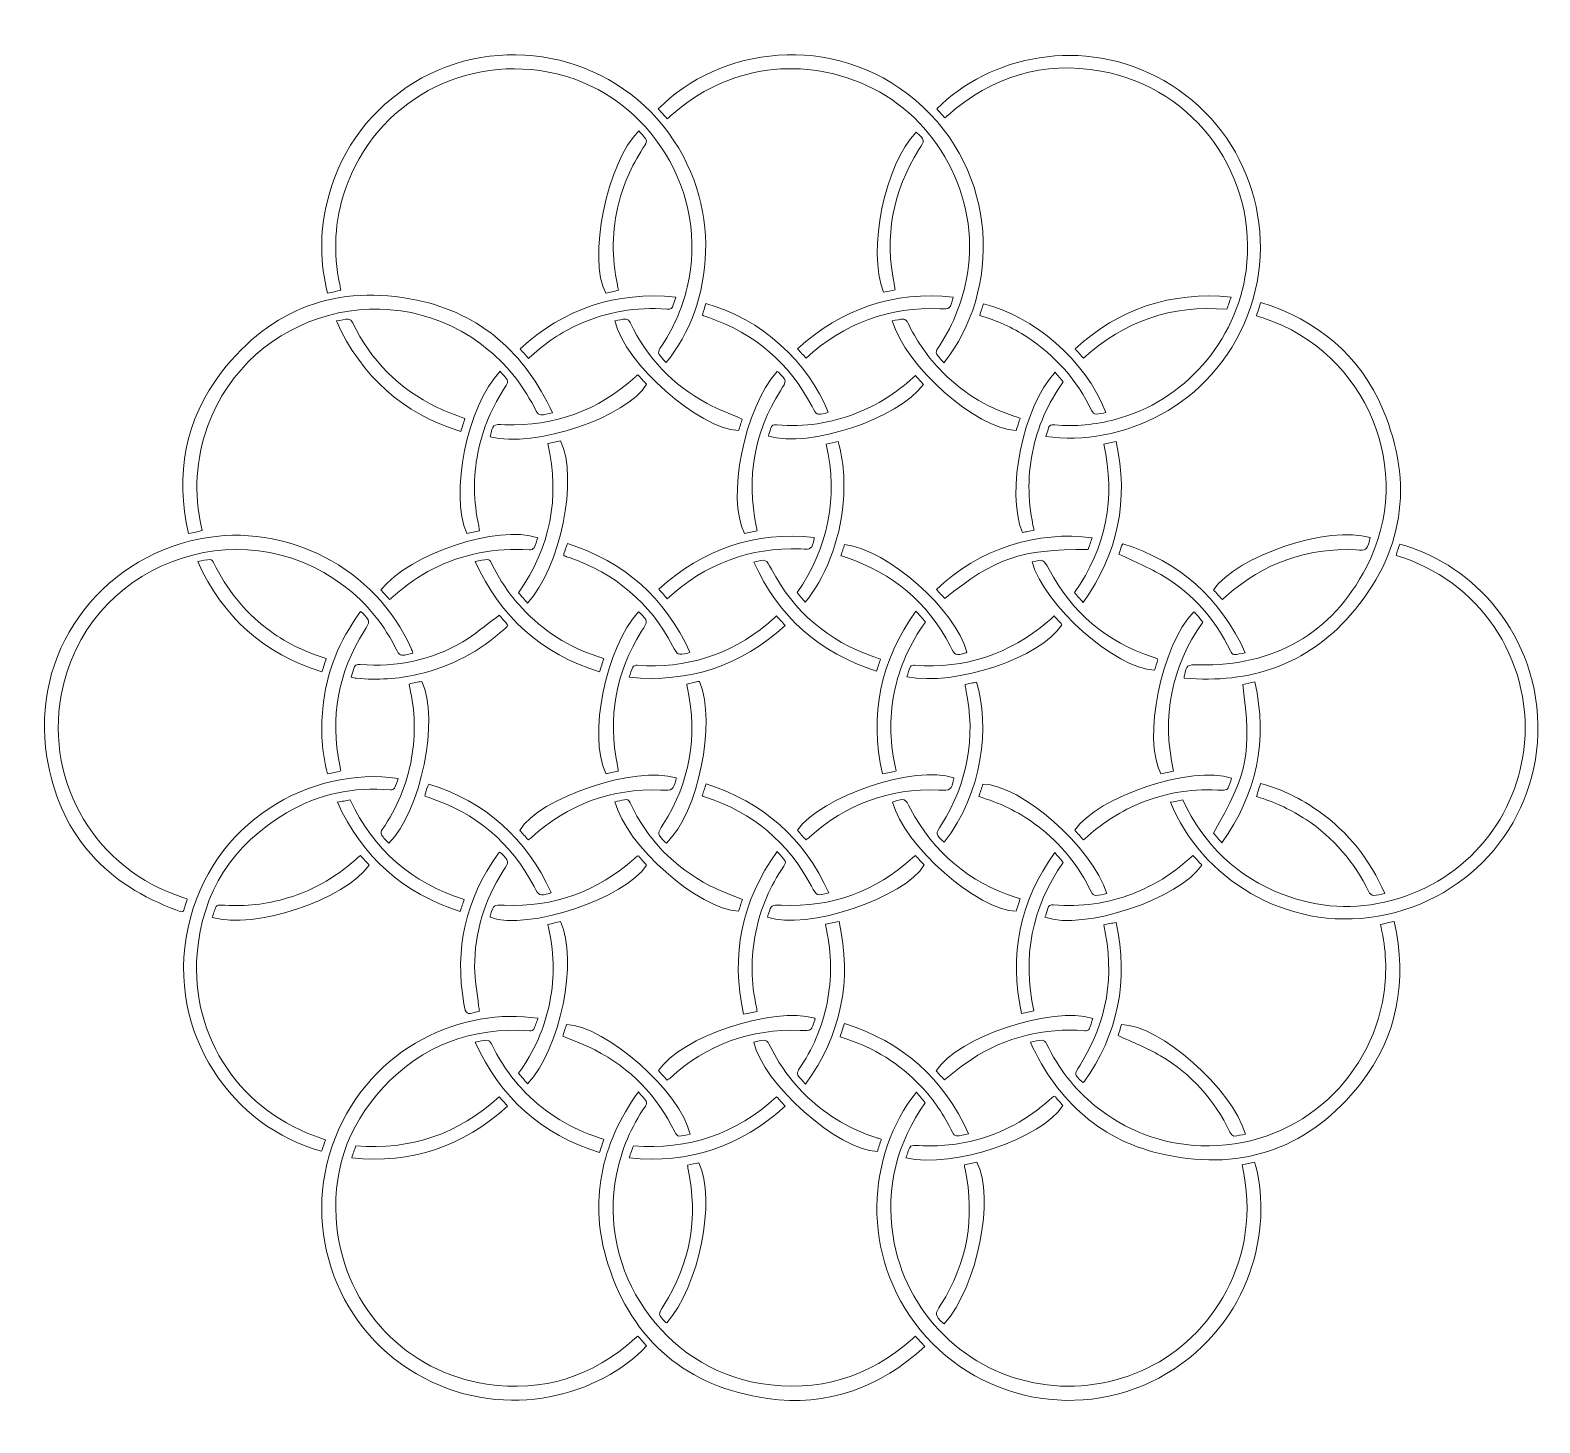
# Model space of a CAD drawing. Header units: inches. Extents: x 288 to 816, y -690 to -203.
import ezdxf

# ---------------------------------------------------------------- set-up
doc = ezdxf.new("R2010")
doc.units = ezdxf.units.IN
doc.header["$MEASUREMENT"] = 0
doc.layers.add('Layer 1', color=7, linetype='Continuous')

# ---------------------------------------------------------------- blocks, each defined once
blk = doc.blocks.new('block 2')
at = {"layer": 'Layer 1', "color": 1, "lineweight": 5}
for points, knots in [([(510.75, -319.04), (527.28, -298.89), (531.37, -263.28), (509.71, -236.25), (488.1, -209.28), (448.41, -203.28), (419.83, -222.82), (405.35, -232.71), (396.04, -246.29), (392, -263.35), (389.52, -273.78), (389.65, -284.25), (392.26, -294.72), (393.25, -294.52), (393.96, -294.39), (394.67, -294.23), (395.41, -294.07), (396.15, -293.87), (396.94, -293.68), (396.79, -292.91), (396.69, -292.32), (396.57, -291.73), (394.18, -280.53), (394.72, -269.48), (398.42, -258.63), (408.95, -227.75), (440.67, -210.38), (472.52, -218.03), (505.19, -225.87), (525.99, -259.92), (518.12, -292.61), (516.25, -300.39), (513.06, -307.54), (508.56, -314.14), (508.23, -314.63), (507.96, -315.58), (508.21, -315.98), (508.9, -317.08), (509.87, -318.02), (510.75, -319.04)], [0, 0, 0, 0, 1, 1, 1, 2, 2, 2, 3, 3, 3, 4, 4, 4, 5, 5, 5, 6, 6, 6, 7, 7, 7, 8, 8, 8, 9, 9, 9, 10, 10, 10, 11, 11, 11, 12, 12, 12, 13, 13, 13, 13]), ([(510.75, -319.04), (509.87, -318.02), (508.9, -317.08), (508.21, -315.98), (507.96, -315.58), (508.23, -314.63), (508.56, -314.14), (513.06, -307.54), (516.25, -300.39), (518.12, -292.61), (525.99, -259.92), (505.19, -225.87), (472.52, -218.03), (440.67, -210.38), (408.95, -227.75), (398.42, -258.63), (394.72, -269.48), (394.18, -280.53), (396.57, -291.73), (396.69, -292.32), (396.79, -292.91), (396.94, -293.68), (396.15, -293.87), (395.41, -294.07), (394.67, -294.23), (393.96, -294.39), (393.25, -294.52), (392.26, -294.72), (389.65, -284.25), (389.52, -273.78), (392, -263.35), (396.04, -246.29), (405.35, -232.71), (419.83, -222.82), (448.41, -203.28), (488.1, -209.28), (509.71, -236.25), (531.37, -263.28), (527.28, -298.89), (510.75, -319.04)], [0, 0, 0, 0, 1, 1, 1, 2, 2, 2, 3, 3, 3, 4, 4, 4, 5, 5, 5, 6, 6, 6, 7, 7, 7, 8, 8, 8, 9, 9, 9, 10, 10, 10, 11, 11, 11, 12, 12, 12, 13, 13, 13, 13]), ([(607.9, -319.07), (627.85, -294.15), (627.54, -252.31), (597.94, -227.25), (568.97, -202.73), (529.01, -208.73), (508, -230.3), (509.03, -231.44), (510.07, -232.58), (511.13, -233.76), (511.57, -233.38), (511.89, -233.1), (512.2, -232.82), (531.99, -214.87), (559.29, -211.15), (583.09, -223.15), (607.44, -235.42), (621.19, -263.82), (615.72, -290.33), (613.94, -298.97), (610.61, -306.9), (605.65, -314.18), (605.32, -314.66), (605.11, -315.6), (605.36, -316.02), (606.02, -317.08), (606.96, -317.97), (607.9, -319.07)], [0, 0, 0, 0, 1, 1, 1, 2, 2, 2, 3, 3, 3, 4, 4, 4, 5, 5, 5, 6, 6, 6, 7, 7, 7, 8, 8, 8, 9, 9, 9, 9]), ([(607.9, -319.07), (606.96, -317.97), (606.02, -317.08), (605.36, -316.02), (605.11, -315.6), (605.32, -314.66), (605.65, -314.18), (610.61, -306.9), (613.94, -298.97), (615.72, -290.33), (621.19, -263.82), (607.44, -235.42), (583.09, -223.15), (559.29, -211.15), (531.99, -214.87), (512.2, -232.82), (511.89, -233.1), (511.57, -233.38), (511.13, -233.76), (510.07, -232.58), (509.03, -231.44), (508, -230.3), (529.01, -208.73), (568.97, -202.73), (597.94, -227.25), (627.54, -252.31), (627.85, -294.15), (607.9, -319.07)], [0, 0, 0, 0, 1, 1, 1, 2, 2, 2, 3, 3, 3, 4, 4, 4, 5, 5, 5, 6, 6, 6, 7, 7, 7, 8, 8, 8, 9, 9, 9, 9]), ([(643.55, -344.84), (669.74, -348.62), (701.75, -334.56), (714.14, -302.56), (726.07, -271.71), (713.55, -236.7), (684.85, -220.35), (656.68, -204.3), (623.59, -211.79), (605.42, -230.3), (606.34, -231.32), (607.27, -232.35), (608.25, -233.44), (608.67, -233.07), (608.98, -232.8), (609.29, -232.52), (624.7, -218.87), (642.63, -213.43), (662.87, -217.04), (696.32, -223.02), (718.04, -254.49), (713.61, -286.98), (710.26, -311.54), (691.94, -332.6), (667.86, -338.91), (660.92, -340.73), (653.88, -341.53), (646.71, -340.79), (645.43, -340.66), (644.65, -340.92), (644.37, -342.28), (644.21, -343.1), (643.87, -343.88), (643.55, -344.84)], [0, 0, 0, 0, 1, 1, 1, 2, 2, 2, 3, 3, 3, 4, 4, 4, 5, 5, 5, 6, 6, 6, 7, 7, 7, 8, 8, 8, 9, 9, 9, 10, 10, 10, 11, 11, 11, 11]), ([(643.55, -344.84), (643.87, -343.88), (644.21, -343.1), (644.37, -342.28), (644.65, -340.92), (645.43, -340.66), (646.71, -340.79), (653.88, -341.53), (660.92, -340.73), (667.86, -338.91), (691.94, -332.6), (710.26, -311.54), (713.61, -286.98), (718.04, -254.49), (696.32, -223.02), (662.87, -217.04), (642.63, -213.43), (624.7, -218.87), (609.29, -232.52), (608.98, -232.8), (608.67, -233.07), (608.25, -233.44), (607.27, -232.35), (606.34, -231.32), (605.42, -230.3), (623.59, -211.79), (656.68, -204.3), (684.85, -220.35), (713.55, -236.7), (726.07, -271.71), (714.14, -302.56), (701.75, -334.56), (669.74, -348.62), (643.55, -344.84)], [0, 0, 0, 0, 1, 1, 1, 2, 2, 2, 3, 3, 3, 4, 4, 4, 5, 5, 5, 6, 6, 6, 7, 7, 7, 8, 8, 8, 9, 9, 9, 10, 10, 10, 11, 11, 11, 11]), ([(494.02, -293.73), (493.9, -293.04), (493.81, -292.46), (493.68, -291.88), (491.64, -282.27), (491.75, -272.71), (494.17, -263.17), (496.03, -255.85), (499.15, -249.12), (503.41, -242.88), (503.74, -242.4), (503.98, -241.46), (503.73, -241.05), (503.05, -239.94), (502.08, -239), (501.22, -237.99), (490.07, -248.6), (483.11, -282.99), (489.67, -294.68), (491.05, -294.38), (492.46, -294.07), (494.02, -293.73)], [0, 0, 0, 0, 1, 1, 1, 2, 2, 2, 3, 3, 3, 4, 4, 4, 5, 5, 5, 6, 6, 6, 7, 7, 7, 7]), ([(494.02, -293.73), (492.46, -294.07), (491.05, -294.38), (489.67, -294.68), (483.11, -282.99), (490.07, -248.6), (501.22, -237.99), (502.08, -239), (503.05, -239.94), (503.73, -241.05), (503.98, -241.46), (503.74, -242.4), (503.41, -242.88), (499.15, -249.12), (496.03, -255.85), (494.17, -263.17), (491.75, -272.71), (491.64, -282.27), (493.68, -291.88), (493.81, -292.46), (493.9, -293.04), (494.02, -293.73)], [0, 0, 0, 0, 1, 1, 1, 2, 2, 2, 3, 3, 3, 4, 4, 4, 5, 5, 5, 6, 6, 6, 7, 7, 7, 7]), ([(590.85, -293.56), (590.75, -292.94), (590.71, -292.46), (590.61, -292), (587.02, -275), (589.93, -259.17), (599.2, -244.5), (601.28, -241.2), (601.3, -241.21), (598.36, -238.52), (598.32, -238.48), (598.25, -238.47), (598.19, -238.45), (587.22, -249.61), (581.03, -279.75), (586.8, -294.4), (588.1, -294.13), (589.44, -293.85), (590.85, -293.56)], [0, 0, 0, 0, 1, 1, 1, 2, 2, 2, 3, 3, 3, 4, 4, 4, 5, 5, 5, 6, 6, 6, 6]), ([(590.85, -293.56), (589.44, -293.85), (588.1, -294.13), (586.8, -294.4), (581.03, -279.75), (587.22, -249.61), (598.19, -238.45), (598.25, -238.47), (598.32, -238.48), (598.36, -238.52), (601.3, -241.21), (601.28, -241.2), (599.2, -244.5), (589.93, -259.17), (587.02, -275), (590.61, -292), (590.71, -292.46), (590.75, -292.94), (590.85, -293.56)], [0, 0, 0, 0, 1, 1, 1, 2, 2, 2, 3, 3, 3, 4, 4, 4, 5, 5, 5, 6, 6, 6, 6]), ([(470.92, -336.58), (461.35, -315.65), (445.86, -301.89), (423.57, -297.19), (395.84, -291.35), (372.58, -299.98), (355.21, -322.37), (342.29, -339.03), (339.05, -358.19), (343.62, -378.82), (344.68, -378.62), (345.39, -378.49), (346.1, -378.34), (346.85, -378.18), (347.59, -377.99), (348.42, -377.79), (348.32, -377.33), (348.25, -377.05), (348.19, -376.76), (345.49, -364.76), (346.13, -352.96), (350.31, -341.39), (364.96, -300.85), (415.7, -287.13), (448.74, -314.74), (455.81, -320.65), (461.27, -327.79), (465.28, -336.07), (465.56, -336.64), (466.31, -337.35), (466.84, -337.34), (468.08, -337.32), (469.31, -336.91), (470.92, -336.58)], [0, 0, 0, 0, 1, 1, 1, 2, 2, 2, 3, 3, 3, 4, 4, 4, 5, 5, 5, 6, 6, 6, 7, 7, 7, 8, 8, 8, 9, 9, 9, 10, 10, 10, 11, 11, 11, 11]), ([(470.92, -336.58), (469.31, -336.91), (468.08, -337.32), (466.84, -337.34), (466.31, -337.35), (465.56, -336.64), (465.28, -336.07), (461.27, -327.79), (455.81, -320.65), (448.74, -314.74), (415.7, -287.13), (364.96, -300.85), (350.31, -341.39), (346.13, -352.96), (345.49, -364.76), (348.19, -376.76), (348.25, -377.05), (348.32, -377.33), (348.42, -377.79), (347.59, -377.99), (346.85, -378.18), (346.1, -378.34), (345.39, -378.49), (344.68, -378.62), (343.62, -378.82), (339.05, -358.19), (342.29, -339.03), (355.21, -322.37), (372.58, -299.98), (395.84, -291.35), (423.57, -297.19), (445.86, -301.89), (461.35, -315.65), (470.92, -336.58)], [0, 0, 0, 0, 1, 1, 1, 2, 2, 2, 3, 3, 3, 4, 4, 4, 5, 5, 5, 6, 6, 6, 7, 7, 7, 8, 8, 8, 9, 9, 9, 10, 10, 10, 11, 11, 11, 11]), ([(462.58, -317.54), (462.99, -317.18), (463.32, -316.92), (463.62, -316.63), (468.54, -312.1), (474.05, -308.47), (480.13, -305.69), (489.97, -301.2), (500.3, -299.49), (511.06, -300.3), (512.37, -300.4), (512.96, -300.07), (513.25, -298.86), (513.46, -298.01), (513.78, -297.18), (514.12, -296.1), (493.12, -294.08), (475.1, -300.06), (459.62, -314.22), (460.7, -315.43), (461.62, -316.46), (462.58, -317.54)], [0, 0, 0, 0, 1, 1, 1, 2, 2, 2, 3, 3, 3, 4, 4, 4, 5, 5, 5, 6, 6, 6, 7, 7, 7, 7]), ([(462.58, -317.54), (461.62, -316.46), (460.7, -315.43), (459.62, -314.22), (475.1, -300.06), (493.12, -294.08), (514.12, -296.1), (513.78, -297.18), (513.46, -298.01), (513.25, -298.86), (512.96, -300.07), (512.37, -300.4), (511.06, -300.3), (500.3, -299.49), (489.97, -301.2), (480.13, -305.69), (474.05, -308.47), (468.54, -312.1), (463.62, -316.63), (463.32, -316.92), (462.99, -317.18), (462.58, -317.54)], [0, 0, 0, 0, 1, 1, 1, 2, 2, 2, 3, 3, 3, 4, 4, 4, 5, 5, 5, 6, 6, 6, 7, 7, 7, 7]), ([(556.71, -314.23), (557.79, -315.41), (558.75, -316.46), (559.71, -317.51), (572.86, -305.26), (589.24, -299.3), (606.45, -300.18), (610.12, -300.37), (610.12, -300.32), (611.17, -296.1), (590.3, -294.05), (572.23, -300.03), (556.71, -314.23)], [0, 0, 0, 0, 1, 1, 1, 2, 2, 2, 3, 3, 3, 4, 4, 4, 4]), ([(556.71, -314.23), (572.23, -300.03), (590.3, -294.05), (611.17, -296.1), (610.12, -300.32), (610.12, -300.37), (606.45, -300.18), (589.24, -299.3), (572.86, -305.26), (559.71, -317.51), (558.75, -316.46), (557.79, -315.41), (556.71, -314.23)], [0, 0, 0, 0, 1, 1, 1, 2, 2, 2, 3, 3, 3, 4, 4, 4, 4]), ([(706.9, -300.38), (707.38, -298.98), (707.84, -297.65), (708.38, -296.1), (687.32, -294.1), (669.28, -300.05), (653.82, -314.24), (654.92, -315.45), (655.84, -316.47), (656.8, -317.52), (671.01, -304.48), (687.58, -298.79), (706.9, -300.38)], [0, 0, 0, 0, 1, 1, 1, 2, 2, 2, 3, 3, 3, 4, 4, 4, 4]), ([(706.9, -300.38), (687.58, -298.79), (671.01, -304.48), (656.8, -317.52), (655.84, -316.47), (654.92, -315.45), (653.82, -314.24), (669.28, -300.05), (687.32, -294.1), (708.38, -296.1), (707.84, -297.65), (707.38, -298.98), (706.9, -300.38)], [0, 0, 0, 0, 1, 1, 1, 2, 2, 2, 3, 3, 3, 4, 4, 4, 4]), ([(567.44, -336.35), (560.54, -318.91), (543.9, -303.57), (524.65, -298.41), (524.21, -299.75), (523.78, -301.09), (523.4, -302.26), (523.67, -302.55), (523.7, -302.62), (523.75, -302.64), (524.38, -302.85), (525.02, -303.05), (525.65, -303.27), (541.84, -308.83), (553.85, -319.24), (561.78, -334.37), (563.36, -337.39), (563.33, -337.4), (566.65, -336.68), (566.87, -336.63), (567.08, -336.5), (567.44, -336.35)], [0, 0, 0, 0, 1, 1, 1, 2, 2, 2, 3, 3, 3, 4, 4, 4, 5, 5, 5, 6, 6, 6, 7, 7, 7, 7]), ([(567.44, -336.35), (567.08, -336.5), (566.87, -336.63), (566.65, -336.68), (563.33, -337.4), (563.36, -337.39), (561.78, -334.37), (553.85, -319.24), (541.84, -308.83), (525.65, -303.27), (525.02, -303.05), (524.38, -302.85), (523.75, -302.64), (523.7, -302.62), (523.67, -302.55), (523.4, -302.26), (523.78, -301.09), (524.21, -299.75), (524.65, -298.41), (543.9, -303.57), (560.54, -318.91), (567.44, -336.35)], [0, 0, 0, 0, 1, 1, 1, 2, 2, 2, 3, 3, 3, 4, 4, 4, 5, 5, 5, 6, 6, 6, 7, 7, 7, 7]), ([(620.44, -302.51), (626.39, -304.31), (631.86, -306.75), (636.93, -310.05), (646.89, -316.54), (654.47, -325.13), (659.63, -335.87), (659.88, -336.4), (660.59, -337.06), (661.08, -337.06), (662.25, -337.07), (663.41, -336.71), (664.62, -336.49), (657.16, -317.74), (639.26, -302.75), (621.71, -298.51), (621.3, -299.81), (620.88, -301.11), (620.44, -302.51)], [0, 0, 0, 0, 1, 1, 1, 2, 2, 2, 3, 3, 3, 4, 4, 4, 5, 5, 5, 6, 6, 6, 6]), ([(620.44, -302.51), (620.88, -301.11), (621.3, -299.81), (621.71, -298.51), (639.26, -302.75), (657.16, -317.74), (664.62, -336.49), (663.41, -336.71), (662.25, -337.07), (661.08, -337.06), (660.59, -337.06), (659.88, -336.4), (659.63, -335.87), (654.47, -325.13), (646.89, -316.54), (636.93, -310.05), (631.86, -306.75), (626.39, -304.31), (620.44, -302.51)], [0, 0, 0, 0, 1, 1, 1, 2, 2, 2, 3, 3, 3, 4, 4, 4, 5, 5, 5, 6, 6, 6, 6]), ([(692.01, -429.38), (715.03, -431.48), (734.89, -424.77), (750.1, -407.4), (768.78, -386.07), (772.5, -361.53), (761.52, -335.46), (753.47, -316.35), (738.66, -304.2), (718.75, -297.98), (718.2, -299.72), (717.75, -301.14), (717.28, -302.63), (718.29, -302.97), (719.09, -303.24), (719.89, -303.51), (755.84, -315.42), (773.27, -357.06), (755.74, -390.59), (743.51, -413.97), (723.56, -425.26), (697.09, -424.8), (692.89, -424.73), (692.89, -424.68), (691.95, -428.81), (691.94, -428.87), (691.96, -428.93), (692.01, -429.38)], [0, 0, 0, 0, 1, 1, 1, 2, 2, 2, 3, 3, 3, 4, 4, 4, 5, 5, 5, 6, 6, 6, 7, 7, 7, 8, 8, 8, 9, 9, 9, 9]), ([(692.01, -429.38), (691.96, -428.93), (691.94, -428.87), (691.95, -428.81), (692.89, -424.68), (692.89, -424.73), (697.09, -424.8), (723.56, -425.26), (743.51, -413.97), (755.74, -390.59), (773.27, -357.06), (755.84, -315.42), (719.89, -303.51), (719.09, -303.24), (718.29, -302.97), (717.28, -302.63), (717.75, -301.14), (718.2, -299.72), (718.75, -297.98), (738.66, -304.2), (753.47, -316.35), (761.52, -335.46), (772.5, -361.53), (768.78, -386.07), (750.1, -407.4), (734.89, -424.77), (715.03, -431.48), (692.01, -429.38)], [0, 0, 0, 0, 1, 1, 1, 2, 2, 2, 3, 3, 3, 4, 4, 4, 5, 5, 5, 6, 6, 6, 7, 7, 7, 8, 8, 8, 9, 9, 9, 9]), ([(395.36, -304.47), (404.26, -324.04), (418.58, -336.8), (438.86, -343.14), (439.4, -341.46), (439.86, -340.04), (440.31, -338.64), (436.97, -337.29), (433.68, -336.18), (430.59, -334.69), (417.29, -328.26), (407.46, -318.34), (401.04, -305.02), (400.78, -304.49), (400.08, -303.8), (399.6, -303.81), (398.29, -303.83), (397, -304.19), (395.36, -304.47)], [0, 0, 0, 0, 1, 1, 1, 2, 2, 2, 3, 3, 3, 4, 4, 4, 5, 5, 5, 6, 6, 6, 6]), ([(395.36, -304.47), (397, -304.19), (398.29, -303.83), (399.6, -303.81), (400.08, -303.8), (400.78, -304.49), (401.04, -305.02), (407.46, -318.34), (417.29, -328.26), (430.59, -334.69), (433.68, -336.18), (436.97, -337.29), (440.31, -338.64), (439.86, -340.04), (439.4, -341.46), (438.86, -343.14), (418.58, -336.8), (404.26, -324.04), (395.36, -304.47)], [0, 0, 0, 0, 1, 1, 1, 2, 2, 2, 3, 3, 3, 4, 4, 4, 5, 5, 5, 6, 6, 6, 6]), ([(537.38, -338.79), (533.17, -336.95), (528.99, -335.43), (525.11, -333.35), (513.03, -326.9), (504.08, -317.39), (498.16, -305.02), (497.9, -304.49), (497.19, -303.81), (496.7, -303.82), (495.4, -303.83), (494.11, -304.19), (492.81, -304.42), (496.37, -319.39), (522, -342.07), (536.07, -342.82), (536.53, -341.42), (536.99, -340.01), (537.38, -338.79)], [0, 0, 0, 0, 1, 1, 1, 2, 2, 2, 3, 3, 3, 4, 4, 4, 5, 5, 5, 6, 6, 6, 6]), ([(537.38, -338.79), (536.99, -340.01), (536.53, -341.42), (536.07, -342.82), (522, -342.07), (496.37, -319.39), (492.81, -304.42), (494.11, -304.19), (495.4, -303.83), (496.7, -303.82), (497.19, -303.81), (497.9, -304.49), (498.16, -305.02), (504.08, -317.39), (513.03, -326.9), (525.11, -333.35), (528.99, -335.43), (533.17, -336.95), (537.38, -338.79)], [0, 0, 0, 0, 1, 1, 1, 2, 2, 2, 3, 3, 3, 4, 4, 4, 5, 5, 5, 6, 6, 6, 6]), ([(634.57, -338.48), (633.91, -338.26), (633.35, -338.05), (632.78, -337.87), (622.5, -334.57), (613.66, -329), (606.26, -321.14), (601.76, -316.37), (598.13, -311.02), (595.3, -305.11), (595.03, -304.56), (594.37, -303.8), (593.9, -303.8), (592.56, -303.83), (591.21, -304.19), (589.84, -304.43), (594.58, -320.44), (619.19, -342.15), (633.18, -342.81), (633.55, -341.69), (633.92, -340.54), (634.3, -339.4), (634.39, -339.12), (634.46, -338.84), (634.57, -338.48)], [0, 0, 0, 0, 1, 1, 1, 2, 2, 2, 3, 3, 3, 4, 4, 4, 5, 5, 5, 6, 6, 6, 7, 7, 7, 8, 8, 8, 8]), ([(634.57, -338.48), (634.46, -338.84), (634.39, -339.12), (634.3, -339.4), (633.92, -340.54), (633.55, -341.69), (633.18, -342.81), (619.19, -342.15), (594.58, -320.44), (589.84, -304.43), (591.21, -304.19), (592.56, -303.83), (593.9, -303.8), (594.37, -303.8), (595.03, -304.56), (595.3, -305.11), (598.13, -311.02), (601.76, -316.37), (606.26, -321.14), (613.66, -329), (622.5, -334.57), (632.78, -337.87), (633.35, -338.05), (633.91, -338.26), (634.57, -338.48)], [0, 0, 0, 0, 1, 1, 1, 2, 2, 2, 3, 3, 3, 4, 4, 4, 5, 5, 5, 6, 6, 6, 7, 7, 7, 8, 8, 8, 8]), ([(452.62, -322.04), (441.15, -334.27), (434.88, -365.01), (441.02, -378.77), (442.44, -378.47), (443.9, -378.17), (445.43, -377.84), (445.34, -377.17), (445.29, -376.63), (445.18, -376.11), (443.29, -367.63), (443.2, -359.13), (444.87, -350.6), (446.55, -342.08), (449.89, -334.27), (454.76, -327.1), (455.13, -326.57), (455.41, -325.55), (455.14, -325.1), (454.48, -323.98), (453.49, -323.06), (452.62, -322.04)], [0, 0, 0, 0, 1, 1, 1, 2, 2, 2, 3, 3, 3, 4, 4, 4, 5, 5, 5, 6, 6, 6, 7, 7, 7, 7]), ([(452.62, -322.04), (453.49, -323.06), (454.48, -323.98), (455.14, -325.1), (455.41, -325.55), (455.13, -326.57), (454.76, -327.1), (449.89, -334.27), (446.55, -342.08), (444.87, -350.6), (443.2, -359.13), (443.29, -367.63), (445.18, -376.11), (445.29, -376.63), (445.34, -377.17), (445.43, -377.84), (443.9, -378.17), (442.44, -378.47), (441.02, -378.77), (434.88, -365.01), (441.15, -334.27), (452.62, -322.04)], [0, 0, 0, 0, 1, 1, 1, 2, 2, 2, 3, 3, 3, 4, 4, 4, 5, 5, 5, 6, 6, 6, 7, 7, 7, 7]), ([(549.59, -322.17), (538.16, -334.69), (531.73, -366.64), (538.2, -378.77), (539.58, -378.47), (540.99, -378.17), (542.56, -377.84), (542.46, -377.23), (542.39, -376.71), (542.28, -376.2), (538.72, -359.27), (541.56, -343.49), (550.75, -328.85), (552.96, -325.33), (553, -325.35), (549.99, -322.4), (549.91, -322.32), (549.78, -322.28), (549.59, -322.17)], [0, 0, 0, 0, 1, 1, 1, 2, 2, 2, 3, 3, 3, 4, 4, 4, 5, 5, 5, 6, 6, 6, 6]), ([(549.59, -322.17), (549.78, -322.28), (549.91, -322.32), (549.99, -322.4), (553, -325.35), (552.96, -325.33), (550.75, -328.85), (541.56, -343.49), (538.72, -359.27), (542.28, -376.2), (542.39, -376.71), (542.46, -377.23), (542.56, -377.84), (540.99, -378.17), (539.58, -378.47), (538.2, -378.77), (531.73, -366.64), (538.16, -334.69), (549.59, -322.17)], [0, 0, 0, 0, 1, 1, 1, 2, 2, 2, 3, 3, 3, 4, 4, 4, 5, 5, 5, 6, 6, 6, 6]), ([(449.15, -344.99), (464.67, -349.04), (497.21, -338.11), (503.88, -326.59), (502.88, -325.52), (501.87, -324.42), (500.83, -323.29), (500.4, -323.65), (500.12, -323.87), (499.85, -324.11), (486.93, -335.85), (471.73, -341.35), (454.3, -340.75), (450.1, -340.61), (450.1, -340.64), (449.15, -344.99)], [0, 0, 0, 0, 1, 1, 1, 2, 2, 2, 3, 3, 3, 4, 4, 4, 5, 5, 5, 5]), ([(449.15, -344.99), (450.1, -340.64), (450.1, -340.61), (454.3, -340.75), (471.73, -341.35), (486.93, -335.85), (499.85, -324.11), (500.12, -323.87), (500.4, -323.65), (500.83, -323.29), (501.87, -324.42), (502.88, -325.52), (503.88, -326.59), (497.21, -338.11), (464.67, -349.04), (449.15, -344.99)], [0, 0, 0, 0, 1, 1, 1, 2, 2, 2, 3, 3, 3, 4, 4, 4, 5, 5, 5, 5]), ([(546.49, -344.76), (561.01, -348.99), (591.73, -338.75), (600.72, -326.67), (599.83, -325.67), (598.91, -324.65), (597.95, -323.57), (597.59, -323.88), (597.31, -324.1), (597.05, -324.34), (591.23, -329.73), (584.63, -333.88), (577.23, -336.75), (568.31, -340.21), (559.08, -341.68), (549.52, -340.79), (548.29, -340.67), (547.56, -340.91), (547.28, -342.2), (547.09, -343.07), (546.76, -343.9), (546.49, -344.76)], [0, 0, 0, 0, 1, 1, 1, 2, 2, 2, 3, 3, 3, 4, 4, 4, 5, 5, 5, 6, 6, 6, 7, 7, 7, 7]), ([(546.49, -344.76), (546.76, -343.9), (547.09, -343.07), (547.28, -342.2), (547.56, -340.91), (548.29, -340.67), (549.52, -340.79), (559.08, -341.68), (568.31, -340.21), (577.23, -336.75), (584.63, -333.88), (591.23, -329.73), (597.05, -324.34), (597.31, -324.1), (597.59, -323.88), (597.95, -323.57), (598.91, -324.65), (599.83, -325.67), (600.72, -326.67), (591.73, -338.75), (561.01, -348.99), (546.49, -344.76)], [0, 0, 0, 0, 1, 1, 1, 2, 2, 2, 3, 3, 3, 4, 4, 4, 5, 5, 5, 6, 6, 6, 7, 7, 7, 7]), ([(646.87, -322.41), (635.64, -334.25), (629.5, -364.29), (635.38, -378.49), (636, -378.36), (636.64, -378.23), (637.28, -378.1), (637.97, -377.95), (638.66, -377.79), (639.46, -377.61), (637.35, -368.5), (637.08, -359.52), (638.86, -350.5), (640.64, -341.49), (644.3, -333.3), (649.68, -325.73), (648.74, -324.63), (647.85, -323.57), (646.87, -322.41)], [0, 0, 0, 0, 1, 1, 1, 2, 2, 2, 3, 3, 3, 4, 4, 4, 5, 5, 5, 6, 6, 6, 6]), ([(646.87, -322.41), (647.85, -323.57), (648.74, -324.63), (649.68, -325.73), (644.3, -333.3), (640.64, -341.49), (638.86, -350.5), (637.08, -359.52), (637.35, -368.5), (639.46, -377.61), (638.66, -377.79), (637.97, -377.95), (637.28, -378.1), (636.64, -378.23), (636, -378.36), (635.38, -378.49), (629.5, -364.29), (635.64, -334.25), (646.87, -322.41)], [0, 0, 0, 0, 1, 1, 1, 2, 2, 2, 3, 3, 3, 4, 4, 4, 5, 5, 5, 6, 6, 6, 6]), ([(462.24, -403.18), (473.8, -390.53), (480.05, -359.68), (473.82, -346.46), (472.39, -346.76), (470.93, -347.06), (469.35, -347.39), (473.69, -366.37), (470.19, -383.7), (459.13, -399.55), (460.2, -400.8), (461.18, -401.95), (462.24, -403.18)], [0, 0, 0, 0, 1, 1, 1, 2, 2, 2, 3, 3, 3, 4, 4, 4, 4]), ([(462.24, -403.18), (461.18, -401.95), (460.2, -400.8), (459.13, -399.55), (470.19, -383.7), (473.69, -366.37), (469.35, -347.39), (470.93, -347.06), (472.39, -346.76), (473.82, -346.46), (480.05, -359.68), (473.8, -390.53), (462.24, -403.18)], [0, 0, 0, 0, 1, 1, 1, 2, 2, 2, 3, 3, 3, 4, 4, 4, 4]), ([(556.54, -399.51), (557.49, -400.63), (558.42, -401.73), (559.36, -402.85), (566.2, -394.96), (571.57, -381.19), (572.69, -368.13), (573.31, -360.92), (572.88, -353.73), (570.93, -346.67), (569.42, -346.99), (568.14, -347.27), (566.75, -347.57), (570.95, -366.42), (567.54, -383.66), (556.54, -399.51)], [0, 0, 0, 0, 1, 1, 1, 2, 2, 2, 3, 3, 3, 4, 4, 4, 5, 5, 5, 5]), ([(556.54, -399.51), (567.54, -383.66), (570.95, -366.42), (566.75, -347.57), (568.14, -347.27), (569.42, -346.99), (570.93, -346.67), (572.88, -353.73), (573.31, -360.92), (572.69, -368.13), (571.57, -381.19), (566.2, -394.96), (559.36, -402.85), (558.42, -401.73), (557.49, -400.63), (556.54, -399.51)], [0, 0, 0, 0, 1, 1, 1, 2, 2, 2, 3, 3, 3, 4, 4, 4, 5, 5, 5, 5]), ([(656.62, -402.96), (668.88, -385.73), (672.69, -367.11), (668.16, -346.63), (666.56, -346.99), (665.22, -347.28), (663.85, -347.59), (668.1, -366.49), (664.59, -383.7), (653.66, -399.49), (654.11, -400.05), (654.51, -400.59), (654.94, -401.09), (655.41, -401.64), (655.9, -402.17), (656.62, -402.96)], [0, 0, 0, 0, 1, 1, 1, 2, 2, 2, 3, 3, 3, 4, 4, 4, 5, 5, 5, 5]), ([(656.62, -402.96), (655.9, -402.17), (655.41, -401.64), (654.94, -401.09), (654.51, -400.59), (654.11, -400.05), (653.66, -399.49), (664.59, -383.7), (668.1, -366.49), (663.85, -347.59), (665.22, -347.28), (666.56, -346.99), (668.16, -346.63), (672.69, -367.11), (668.88, -385.73), (656.62, -402.96)], [0, 0, 0, 0, 1, 1, 1, 2, 2, 2, 3, 3, 3, 4, 4, 4, 5, 5, 5, 5]), ([(343.09, -506.65), (342.66, -506.5), (342.16, -506.3), (341.65, -506.13), (311.46, -496.46), (293.46, -466.54), (299.09, -435.36), (307.3, -389.9), (361.12, -369.1), (398.03, -397.12), (406.13, -403.27), (412.31, -410.98), (416.71, -420.15), (416.98, -420.71), (417.74, -421.43), (418.26, -421.42), (419.5, -421.41), (420.74, -421), (422.16, -420.72), (421.91, -420.03), (421.75, -419.52), (421.54, -419.04), (409.18, -390.98), (377.73, -374.65), (347.68, -380.69), (311.82, -387.9), (288.24, -420.99), (294.07, -457.04), (298.23, -482.81), (313.22, -500.39), (337.53, -509.85), (342.72, -511.88), (341.36, -512.09), (343.18, -506.93), (343.19, -506.89), (343.15, -506.83), (343.09, -506.65)], [0, 0, 0, 0, 1, 1, 1, 2, 2, 2, 3, 3, 3, 4, 4, 4, 5, 5, 5, 6, 6, 6, 7, 7, 7, 8, 8, 8, 9, 9, 9, 10, 10, 10, 11, 11, 11, 12, 12, 12, 12]), ([(343.09, -506.65), (343.15, -506.83), (343.19, -506.89), (343.18, -506.93), (341.36, -512.09), (342.72, -511.88), (337.53, -509.85), (313.22, -500.39), (298.23, -482.81), (294.07, -457.04), (288.24, -420.99), (311.82, -387.9), (347.68, -380.69), (377.73, -374.65), (409.18, -390.98), (421.54, -419.04), (421.75, -419.52), (421.91, -420.03), (422.16, -420.72), (420.74, -421), (419.5, -421.41), (418.26, -421.42), (417.74, -421.43), (416.98, -420.71), (416.71, -420.15), (412.31, -410.98), (406.13, -403.27), (398.03, -397.12), (361.12, -369.1), (307.3, -389.9), (299.09, -435.36), (293.46, -466.54), (311.46, -496.46), (341.65, -506.13), (342.16, -506.3), (342.66, -506.5), (343.09, -506.65)], [0, 0, 0, 0, 1, 1, 1, 2, 2, 2, 3, 3, 3, 4, 4, 4, 5, 5, 5, 6, 6, 6, 7, 7, 7, 8, 8, 8, 9, 9, 9, 10, 10, 10, 11, 11, 11, 12, 12, 12, 12]), ([(414, -401.95), (414.54, -401.5), (414.92, -401.21), (415.27, -400.88), (423.9, -392.97), (433.96, -387.91), (445.43, -385.59), (451.19, -384.43), (457, -384.23), (462.84, -384.58), (463.42, -384.62), (464.31, -384.26), (464.55, -383.81), (465.13, -382.72), (465.41, -381.48), (465.81, -380.3), (451.81, -375.66), (421.31, -385.8), (410.9, -398.49), (411.88, -399.58), (412.88, -400.7), (414, -401.95)], [0, 0, 0, 0, 1, 1, 1, 2, 2, 2, 3, 3, 3, 4, 4, 4, 5, 5, 5, 6, 6, 6, 7, 7, 7, 7]), ([(414, -401.95), (412.88, -400.7), (411.88, -399.58), (410.9, -398.49), (421.31, -385.8), (451.81, -375.66), (465.81, -380.3), (465.41, -381.48), (465.13, -382.72), (464.55, -383.81), (464.31, -384.26), (463.42, -384.62), (462.84, -384.58), (457, -384.23), (451.19, -384.43), (445.43, -385.59), (433.96, -387.91), (423.9, -392.97), (415.27, -400.88), (414.92, -401.21), (414.54, -401.5), (414, -401.95)], [0, 0, 0, 0, 1, 1, 1, 2, 2, 2, 3, 3, 3, 4, 4, 4, 5, 5, 5, 6, 6, 6, 7, 7, 7, 7]), ([(511.11, -401.66), (524.42, -389.4), (539.91, -383.57), (557.81, -384.24), (561.66, -384.38), (561.66, -384.37), (562.54, -380.54), (562.55, -380.49), (562.52, -380.43), (562.48, -380.17), (541.75, -378.16), (523.7, -384.12), (508.18, -398.3), (509.2, -399.46), (510.11, -400.5), (511.11, -401.66)], [0, 0, 0, 0, 1, 1, 1, 2, 2, 2, 3, 3, 3, 4, 4, 4, 5, 5, 5, 5]), ([(511.11, -401.66), (510.11, -400.5), (509.2, -399.46), (508.18, -398.3), (523.7, -384.12), (541.75, -378.16), (562.48, -380.17), (562.52, -380.43), (562.55, -380.49), (562.54, -380.54), (561.66, -384.37), (561.66, -384.38), (557.81, -384.24), (539.91, -383.57), (524.42, -389.4), (511.11, -401.66)], [0, 0, 0, 0, 1, 1, 1, 2, 2, 2, 3, 3, 3, 4, 4, 4, 5, 5, 5, 5]), ([(659.79, -380.37), (641.1, -377.66), (619.74, -384.21), (605.35, -398.43), (606.3, -399.48), (607.26, -400.53), (608.21, -401.57), (626.01, -387.28), (634.35, -384.42), (658.36, -384.4), (658.82, -383.1), (659.3, -381.75), (659.79, -380.37)], [0, 0, 0, 0, 1, 1, 1, 2, 2, 2, 3, 3, 3, 4, 4, 4, 4]), ([(659.79, -380.37), (659.3, -381.75), (658.82, -383.1), (658.36, -384.4), (634.35, -384.42), (626.01, -387.28), (608.21, -401.57), (607.26, -400.53), (606.3, -399.48), (605.35, -398.43), (619.74, -384.21), (641.1, -377.66), (659.79, -380.37)], [0, 0, 0, 0, 1, 1, 1, 2, 2, 2, 3, 3, 3, 4, 4, 4, 4]), ([(757.06, -380.26), (742.65, -375.81), (710.18, -386.7), (702.27, -398.57), (703.26, -399.67), (704.26, -400.77), (705.33, -401.95), (705.92, -401.43), (706.37, -401.04), (706.82, -400.64), (719.78, -389.19), (734.86, -383.71), (752.17, -384.55), (755.73, -384.72), (755.73, -384.76), (756.78, -381.41), (756.89, -381.07), (756.95, -380.72), (757.06, -380.26)], [0, 0, 0, 0, 1, 1, 1, 2, 2, 2, 3, 3, 3, 4, 4, 4, 5, 5, 5, 6, 6, 6, 6]), ([(757.06, -380.26), (756.95, -380.72), (756.89, -381.07), (756.78, -381.41), (755.73, -384.76), (755.73, -384.72), (752.17, -384.55), (734.86, -383.71), (719.78, -389.19), (706.82, -400.64), (706.37, -401.04), (705.92, -401.43), (705.33, -401.95), (704.26, -400.77), (703.26, -399.67), (702.27, -398.57), (710.18, -386.7), (742.65, -375.81), (757.06, -380.26)], [0, 0, 0, 0, 1, 1, 1, 2, 2, 2, 3, 3, 3, 4, 4, 4, 5, 5, 5, 6, 6, 6, 6]), ([(519.05, -420.35), (510.37, -401.28), (496.15, -388.69), (476.19, -382.37), (475.75, -383.61), (475.37, -384.69), (475, -385.78), (474.92, -386), (474.92, -386.25), (474.89, -386.43), (474.97, -386.54), (475, -386.61), (475.05, -386.62), (475.62, -386.83), (476.18, -387.03), (476.75, -387.23), (492.92, -392.74), (505.05, -402.99), (513.01, -418.11), (514.76, -421.44), (514.72, -421.46), (518.38, -420.7), (518.49, -420.68), (518.59, -420.59), (519.05, -420.35)], [0, 0, 0, 0, 1, 1, 1, 2, 2, 2, 3, 3, 3, 4, 4, 4, 5, 5, 5, 6, 6, 6, 7, 7, 7, 8, 8, 8, 8]), ([(519.05, -420.35), (518.59, -420.59), (518.49, -420.68), (518.38, -420.7), (514.72, -421.46), (514.76, -421.44), (513.01, -418.11), (505.05, -402.99), (492.92, -392.74), (476.75, -387.23), (476.18, -387.03), (475.62, -386.83), (475.05, -386.62), (475, -386.61), (474.97, -386.54), (474.89, -386.43), (474.92, -386.25), (474.92, -386), (475, -385.78), (475.37, -384.69), (475.75, -383.61), (476.19, -382.37), (496.15, -388.69), (510.37, -401.28), (519.05, -420.35)], [0, 0, 0, 0, 1, 1, 1, 2, 2, 2, 3, 3, 3, 4, 4, 4, 5, 5, 5, 6, 6, 6, 7, 7, 7, 8, 8, 8, 8]), ([(571.87, -386.58), (572.67, -386.84), (573.24, -387.02), (573.81, -387.22), (590, -392.71), (602.14, -402.98), (610.12, -418.11), (611.92, -421.53), (611.87, -421.56), (615.66, -420.61), (615.76, -420.59), (615.82, -420.45), (615.9, -420.37), (612.03, -405.51), (588.39, -384.59), (573.17, -382.62), (572.76, -383.86), (572.35, -385.12), (571.87, -386.58)], [0, 0, 0, 0, 1, 1, 1, 2, 2, 2, 3, 3, 3, 4, 4, 4, 5, 5, 5, 6, 6, 6, 6]), ([(571.87, -386.58), (572.35, -385.12), (572.76, -383.86), (573.17, -382.62), (588.39, -384.59), (612.03, -405.51), (615.9, -420.37), (615.82, -420.45), (615.76, -420.59), (615.66, -420.61), (611.87, -421.56), (611.92, -421.53), (610.12, -418.11), (602.14, -402.98), (590, -392.71), (573.81, -387.22), (573.24, -387.02), (572.67, -386.84), (571.87, -386.58)], [0, 0, 0, 0, 1, 1, 1, 2, 2, 2, 3, 3, 3, 4, 4, 4, 5, 5, 5, 6, 6, 6, 6]), ([(669.16, -386.03), (674.54, -388.67), (679.86, -390.83), (684.71, -393.75), (695.14, -400.02), (702.83, -408.91), (708.13, -419.87), (708.39, -420.4), (708.94, -421.21), (709.33, -421.2), (710.61, -421.17), (711.88, -420.81), (713.37, -420.55), (704.55, -401.28), (690.37, -388.69), (670.48, -382.4), (670.29, -382.76), (670.15, -382.95), (670.08, -383.17), (669.72, -384.26), (669.37, -385.36), (669.16, -386.03)], [0, 0, 0, 0, 1, 1, 1, 2, 2, 2, 3, 3, 3, 4, 4, 4, 5, 5, 5, 6, 6, 6, 7, 7, 7, 7]), ([(669.16, -386.03), (669.37, -385.36), (669.72, -384.26), (670.08, -383.17), (670.15, -382.95), (670.29, -382.76), (670.48, -382.4), (690.37, -388.69), (704.55, -401.28), (713.37, -420.55), (711.88, -420.81), (710.61, -421.17), (709.33, -421.2), (708.94, -421.21), (708.39, -420.4), (708.13, -419.87), (702.83, -408.91), (695.14, -400.02), (684.71, -393.75), (679.86, -390.83), (674.54, -388.67), (669.16, -386.03)], [0, 0, 0, 0, 1, 1, 1, 2, 2, 2, 3, 3, 3, 4, 4, 4, 5, 5, 5, 6, 6, 6, 7, 7, 7, 7]), ([(766.12, -386.51), (795.06, -395.03), (813.62, -422.7), (811.05, -452.11), (808.85, -477.27), (791.55, -500.08), (764.41, -507.24), (751.62, -510.61), (738.93, -509.89), (726.59, -505.15), (710.44, -498.93), (698.84, -487.77), (691.52, -472.02), (690.05, -472.31), (688.66, -472.58), (687.23, -472.86), (697.91, -499.14), (727.13, -518.3), (759.85, -512.71), (792.75, -507.08), (816.4, -478.65), (815.74, -445.87), (815.03, -410.87), (789.77, -388.22), (767.41, -382.6), (767.15, -383.34), (766.88, -384.08), (766.63, -384.82), (766.46, -385.33), (766.32, -385.86), (766.12, -386.51)], [0, 0, 0, 0, 1, 1, 1, 2, 2, 2, 3, 3, 3, 4, 4, 4, 5, 5, 5, 6, 6, 6, 7, 7, 7, 8, 8, 8, 9, 9, 9, 10, 10, 10, 10]), ([(766.12, -386.51), (766.32, -385.86), (766.46, -385.33), (766.63, -384.82), (766.88, -384.08), (767.15, -383.34), (767.41, -382.6), (789.77, -388.22), (815.03, -410.87), (815.74, -445.87), (816.4, -478.65), (792.75, -507.08), (759.85, -512.71), (727.13, -518.3), (697.91, -499.14), (687.23, -472.86), (688.66, -472.58), (690.05, -472.31), (691.52, -472.02), (698.84, -487.77), (710.44, -498.93), (726.59, -505.15), (738.93, -509.89), (751.62, -510.61), (764.41, -507.24), (791.55, -500.08), (808.85, -477.27), (811.05, -452.11), (813.62, -422.7), (795.06, -395.03), (766.12, -386.51)], [0, 0, 0, 0, 1, 1, 1, 2, 2, 2, 3, 3, 3, 4, 4, 4, 5, 5, 5, 6, 6, 6, 7, 7, 7, 8, 8, 8, 9, 9, 9, 10, 10, 10, 10]), ([(391.84, -422.53), (384.06, -420.25), (377.2, -416.8), (371.01, -412.06), (363, -405.91), (356.88, -398.23), (352.48, -389.15), (352.23, -388.63), (351.66, -387.86), (351.27, -387.88), (349.87, -387.96), (348.47, -388.32), (346.84, -388.61), (355.69, -408.14), (370.02, -420.88), (390.31, -427.23), (390.85, -425.56), (391.31, -424.15), (391.84, -422.53)], [0, 0, 0, 0, 1, 1, 1, 2, 2, 2, 3, 3, 3, 4, 4, 4, 5, 5, 5, 6, 6, 6, 6]), ([(391.84, -422.53), (391.31, -424.15), (390.85, -425.56), (390.31, -427.23), (370.02, -420.88), (355.69, -408.14), (346.84, -388.61), (348.47, -388.32), (349.87, -387.96), (351.27, -387.88), (351.66, -387.86), (352.23, -388.63), (352.48, -389.15), (356.88, -398.23), (363, -405.91), (371.01, -412.06), (377.2, -416.8), (384.06, -420.25), (391.84, -422.53)], [0, 0, 0, 0, 1, 1, 1, 2, 2, 2, 3, 3, 3, 4, 4, 4, 5, 5, 5, 6, 6, 6, 6]), ([(488.91, -422.64), (488.21, -422.37), (487.67, -422.13), (487.11, -421.96), (476.69, -418.63), (467.77, -412.94), (460.32, -404.95), (455.93, -400.24), (452.4, -394.96), (449.62, -389.16), (449.37, -388.63), (448.78, -387.87), (448.38, -387.89), (446.97, -387.96), (445.58, -388.32), (443.95, -388.61), (452.81, -408.14), (467.12, -420.88), (487.42, -427.23), (487.96, -425.57), (488.42, -424.16), (488.91, -422.64)], [0, 0, 0, 0, 1, 1, 1, 2, 2, 2, 3, 3, 3, 4, 4, 4, 5, 5, 5, 6, 6, 6, 7, 7, 7, 7]), ([(488.91, -422.64), (488.42, -424.16), (487.96, -425.57), (487.42, -427.23), (467.12, -420.88), (452.81, -408.14), (443.95, -388.61), (445.58, -388.32), (446.97, -387.96), (448.38, -387.89), (448.78, -387.87), (449.37, -388.63), (449.62, -389.16), (452.4, -394.96), (455.93, -400.24), (460.32, -404.95), (467.77, -412.94), (476.69, -418.63), (487.11, -421.96), (487.67, -422.13), (488.21, -422.37), (488.91, -422.64)], [0, 0, 0, 0, 1, 1, 1, 2, 2, 2, 3, 3, 3, 4, 4, 4, 5, 5, 5, 6, 6, 6, 7, 7, 7, 7]), ([(541.42, -388.87), (550.15, -408), (564.34, -420.61), (584.37, -426.95), (584.86, -425.41), (585.29, -424.12), (585.73, -422.74), (584.84, -422.43), (584.1, -422.17), (583.36, -421.92), (567.39, -416.42), (555.47, -406.19), (547.55, -391.29), (545.67, -387.76), (545.71, -387.74), (541.42, -388.87)], [0, 0, 0, 0, 1, 1, 1, 2, 2, 2, 3, 3, 3, 4, 4, 4, 5, 5, 5, 5]), ([(541.42, -388.87), (545.71, -387.74), (545.67, -387.76), (547.55, -391.29), (555.47, -406.19), (567.39, -416.42), (583.36, -421.92), (584.1, -422.17), (584.84, -422.43), (585.73, -422.74), (585.29, -424.12), (584.86, -425.41), (584.37, -426.95), (564.34, -420.61), (550.15, -408), (541.42, -388.87)], [0, 0, 0, 0, 1, 1, 1, 2, 2, 2, 3, 3, 3, 4, 4, 4, 5, 5, 5, 5]), ([(638.76, -388.79), (642.82, -403.84), (668.14, -426.23), (681.58, -426.59), (681.99, -425.36), (682.41, -424.11), (682.81, -422.88), (682.65, -422.75), (682.57, -422.64), (682.46, -422.6), (682.01, -422.44), (681.54, -422.3), (681.08, -422.14), (664.88, -416.7), (652.73, -406.46), (644.69, -391.37), (642.76, -387.75), (642.79, -387.74), (638.76, -388.79)], [0, 0, 0, 0, 1, 1, 1, 2, 2, 2, 3, 3, 3, 4, 4, 4, 5, 5, 5, 6, 6, 6, 6]), ([(638.76, -388.79), (642.79, -387.74), (642.76, -387.75), (644.69, -391.37), (652.73, -406.46), (664.88, -416.7), (681.08, -422.14), (681.54, -422.3), (682.01, -422.44), (682.46, -422.6), (682.57, -422.64), (682.65, -422.75), (682.81, -422.88), (682.41, -424.11), (681.99, -425.36), (681.58, -426.59), (668.14, -426.23), (642.82, -403.84), (638.76, -388.79)], [0, 0, 0, 0, 1, 1, 1, 2, 2, 2, 3, 3, 3, 4, 4, 4, 5, 5, 5, 6, 6, 6, 6]), ([(403.85, -406.17), (396.22, -416.33), (391.8, -427.63), (390.58, -440.11), (389.83, -447.74), (390.24, -455.34), (392.29, -462.88), (393.23, -462.7), (393.94, -462.57), (394.64, -462.42), (395.39, -462.26), (396.14, -462.08), (396.93, -461.9), (396.79, -461.13), (396.7, -460.54), (396.58, -459.95), (393.1, -443.15), (395.96, -427.48), (405.09, -412.97), (407.26, -409.52), (407.31, -409.55), (404.47, -406.61), (404.35, -406.49), (404.18, -406.41), (403.85, -406.17)], [0, 0, 0, 0, 1, 1, 1, 2, 2, 2, 3, 3, 3, 4, 4, 4, 5, 5, 5, 6, 6, 6, 7, 7, 7, 8, 8, 8, 8]), ([(403.85, -406.17), (404.18, -406.41), (404.35, -406.49), (404.47, -406.61), (407.31, -409.55), (407.26, -409.52), (405.09, -412.97), (395.96, -427.48), (393.1, -443.15), (396.58, -459.95), (396.7, -460.54), (396.79, -461.13), (396.93, -461.9), (396.14, -462.08), (395.39, -462.26), (394.64, -462.42), (393.94, -462.57), (393.23, -462.7), (392.29, -462.88), (390.24, -455.34), (389.83, -447.74), (390.58, -440.11), (391.8, -427.63), (396.22, -416.33), (403.85, -406.17)], [0, 0, 0, 0, 1, 1, 1, 2, 2, 2, 3, 3, 3, 4, 4, 4, 5, 5, 5, 6, 6, 6, 7, 7, 7, 8, 8, 8, 8]), ([(493.93, -461.96), (493.93, -461.61), (493.96, -461.42), (493.93, -461.25), (493.85, -460.83), (493.75, -460.41), (493.67, -460), (490.24, -443.2), (493.03, -427.52), (502.17, -413.01), (504.39, -409.48), (504.44, -409.51), (501.48, -406.53), (501.36, -406.41), (501.17, -406.36), (501.02, -406.28), (489.64, -418.63), (483.36, -449.54), (489.6, -462.85), (490.98, -462.57), (492.39, -462.28), (493.93, -461.96)], [0, 0, 0, 0, 1, 1, 1, 2, 2, 2, 3, 3, 3, 4, 4, 4, 5, 5, 5, 6, 6, 6, 7, 7, 7, 7]), ([(493.93, -461.96), (492.39, -462.28), (490.98, -462.57), (489.6, -462.85), (483.36, -449.54), (489.64, -418.63), (501.02, -406.28), (501.17, -406.36), (501.36, -406.41), (501.48, -406.53), (504.44, -409.51), (504.39, -409.48), (502.17, -413.01), (493.03, -427.52), (490.24, -443.2), (493.67, -460), (493.75, -460.41), (493.85, -460.83), (493.93, -461.25), (493.96, -461.42), (493.93, -461.61), (493.93, -461.96)], [0, 0, 0, 0, 1, 1, 1, 2, 2, 2, 3, 3, 3, 4, 4, 4, 5, 5, 5, 6, 6, 6, 7, 7, 7, 7]), ([(586.38, -462.92), (587.44, -462.7), (588.15, -462.57), (588.86, -462.42), (589.61, -462.26), (590.35, -462.1), (591.23, -461.9), (588.95, -452.73), (588.73, -443.68), (590.53, -434.6), (592.32, -425.55), (596.03, -417.3), (601.43, -409.79), (600.31, -408.49), (599.31, -407.32), (598.13, -405.95), (585.62, -423.35), (581.81, -442.14), (586.38, -462.92)], [0, 0, 0, 0, 1, 1, 1, 2, 2, 2, 3, 3, 3, 4, 4, 4, 5, 5, 5, 6, 6, 6, 6]), ([(586.38, -462.92), (581.81, -442.14), (585.62, -423.35), (598.13, -405.95), (599.31, -407.32), (600.31, -408.49), (601.43, -409.79), (596.03, -417.3), (592.32, -425.55), (590.53, -434.6), (588.73, -443.68), (588.95, -452.73), (591.23, -461.9), (590.35, -462.1), (589.61, -462.26), (588.86, -462.42), (588.15, -462.57), (587.44, -462.7), (586.38, -462.92)], [0, 0, 0, 0, 1, 1, 1, 2, 2, 2, 3, 3, 3, 4, 4, 4, 5, 5, 5, 6, 6, 6, 6]), ([(695.36, -406.2), (683.95, -418.03), (677.34, -450.74), (683.86, -462.86), (685.3, -462.55), (686.76, -462.24), (688.28, -461.92), (683.94, -442.94), (687.42, -425.62), (698.49, -409.79), (697.76, -408.91), (697.11, -408.11), (696.44, -407.33), (696.12, -406.97), (695.77, -406.63), (695.36, -406.2)], [0, 0, 0, 0, 1, 1, 1, 2, 2, 2, 3, 3, 3, 4, 4, 4, 5, 5, 5, 5]), ([(695.36, -406.2), (695.77, -406.63), (696.12, -406.97), (696.44, -407.33), (697.11, -408.11), (697.76, -408.91), (698.49, -409.79), (687.42, -425.62), (683.94, -442.94), (688.28, -461.92), (686.76, -462.24), (685.3, -462.55), (683.86, -462.86), (677.34, -450.74), (683.95, -418.03), (695.36, -406.2)], [0, 0, 0, 0, 1, 1, 1, 2, 2, 2, 3, 3, 3, 4, 4, 4, 5, 5, 5, 5]), ([(452.31, -407.41), (451.93, -407.72), (451.66, -407.95), (451.38, -408.16), (447.47, -411.03), (443.75, -414.23), (439.59, -416.69), (428.55, -423.22), (416.46, -425.63), (403.7, -424.68), (402.42, -424.58), (401.77, -424.85), (401.46, -426.08), (401.21, -427.06), (400.85, -428.02), (400.5, -429.14), (401.24, -429.28), (401.82, -429.44), (402.41, -429.49), (409.66, -430.11), (416.86, -429.74), (423.96, -428.07), (435.43, -425.38), (445.55, -420.11), (454.25, -412.13), (454.77, -411.65), (455.79, -411.26), (454.93, -410.27), (454.11, -409.32), (453.23, -408.41), (452.31, -407.41)], [0, 0, 0, 0, 1, 1, 1, 2, 2, 2, 3, 3, 3, 4, 4, 4, 5, 5, 5, 6, 6, 6, 7, 7, 7, 8, 8, 8, 9, 9, 9, 10, 10, 10, 10]), ([(452.31, -407.41), (453.23, -408.41), (454.11, -409.32), (454.93, -410.27), (455.79, -411.26), (454.77, -411.65), (454.25, -412.13), (445.55, -420.11), (435.43, -425.38), (423.96, -428.07), (416.86, -429.74), (409.66, -430.11), (402.41, -429.49), (401.82, -429.44), (401.24, -429.28), (400.5, -429.14), (400.85, -428.02), (401.21, -427.06), (401.46, -426.08), (401.77, -424.85), (402.42, -424.58), (403.7, -424.68), (416.46, -425.63), (428.55, -423.22), (439.59, -416.69), (443.75, -414.23), (447.47, -411.03), (451.38, -408.16), (451.66, -407.95), (451.93, -407.72), (452.31, -407.41)], [0, 0, 0, 0, 1, 1, 1, 2, 2, 2, 3, 3, 3, 4, 4, 4, 5, 5, 5, 6, 6, 6, 7, 7, 7, 8, 8, 8, 9, 9, 9, 10, 10, 10, 10]), ([(497.81, -429.14), (518.81, -431.12), (536.85, -425.19), (552.36, -410.97), (551.23, -409.73), (550.31, -408.72), (549.37, -407.67), (548.19, -408.71), (547.18, -409.67), (546.09, -410.55), (532.85, -421.32), (517.75, -426.22), (500.67, -424.9), (500.14, -424.86), (499.3, -425.16), (499.09, -425.56), (498.54, -426.61), (498.26, -427.8), (497.81, -429.14)], [0, 0, 0, 0, 1, 1, 1, 2, 2, 2, 3, 3, 3, 4, 4, 4, 5, 5, 5, 6, 6, 6, 6]), ([(497.81, -429.14), (498.26, -427.8), (498.54, -426.61), (499.09, -425.56), (499.3, -425.16), (500.14, -424.86), (500.67, -424.9), (517.75, -426.22), (532.85, -421.32), (546.09, -410.55), (547.18, -409.67), (548.19, -408.71), (549.37, -407.67), (550.31, -408.72), (551.23, -409.73), (552.36, -410.97), (536.85, -425.19), (518.81, -431.12), (497.81, -429.14)], [0, 0, 0, 0, 1, 1, 1, 2, 2, 2, 3, 3, 3, 4, 4, 4, 5, 5, 5, 6, 6, 6, 6]), ([(646.5, -407.64), (645.63, -408.43), (644.93, -409.1), (644.19, -409.73), (630.77, -421.04), (615.35, -426.25), (597.79, -424.89), (597.28, -424.85), (596.44, -425.03), (596.27, -425.37), (595.71, -426.48), (595.39, -427.71), (594.97, -428.93), (612.12, -432.33), (641.75, -422.35), (649.22, -410.74), (648.36, -409.75), (647.48, -408.75), (646.5, -407.64)], [0, 0, 0, 0, 1, 1, 1, 2, 2, 2, 3, 3, 3, 4, 4, 4, 5, 5, 5, 6, 6, 6, 6]), ([(646.5, -407.64), (647.48, -408.75), (648.36, -409.75), (649.22, -410.74), (641.75, -422.35), (612.12, -432.33), (594.97, -428.93), (595.39, -427.71), (595.71, -426.48), (596.27, -425.37), (596.44, -425.03), (597.28, -424.85), (597.79, -424.89), (615.35, -426.25), (630.77, -421.04), (644.19, -409.73), (644.93, -409.1), (645.63, -408.43), (646.5, -407.64)], [0, 0, 0, 0, 1, 1, 1, 2, 2, 2, 3, 3, 3, 4, 4, 4, 5, 5, 5, 6, 6, 6, 6]), ([(420.82, -431.48), (420.9, -431.95), (420.94, -432.31), (421.02, -432.65), (422.89, -440.87), (423.16, -449.13), (421.68, -457.45), (420.06, -466.5), (416.64, -474.79), (411.42, -482.36), (411.09, -482.84), (410.88, -483.79), (411.13, -484.2), (411.82, -485.3), (412.79, -486.22), (413.66, -487.22), (424.89, -476.23), (431.54, -443.69), (425.25, -430.55), (423.83, -430.85), (422.36, -431.16), (420.82, -431.48)], [0, 0, 0, 0, 1, 1, 1, 2, 2, 2, 3, 3, 3, 4, 4, 4, 5, 5, 5, 6, 6, 6, 7, 7, 7, 7]), ([(420.82, -431.48), (422.36, -431.16), (423.83, -430.85), (425.25, -430.55), (431.54, -443.69), (424.89, -476.23), (413.66, -487.22), (412.79, -486.22), (411.82, -485.3), (411.13, -484.2), (410.88, -483.79), (411.09, -482.84), (411.42, -482.36), (416.64, -474.79), (420.06, -466.5), (421.68, -457.45), (423.16, -449.13), (422.89, -440.87), (421.02, -432.65), (420.94, -432.31), (420.9, -431.95), (420.82, -431.48)], [0, 0, 0, 0, 1, 1, 1, 2, 2, 2, 3, 3, 3, 4, 4, 4, 5, 5, 5, 6, 6, 6, 7, 7, 7, 7]), ([(517.98, -431.48), (518.06, -432.05), (518.09, -432.52), (518.19, -432.98), (521.85, -449.97), (518.98, -465.81), (509.74, -480.5), (507.53, -484.02), (507.5, -484), (510.56, -486.95), (510.64, -487.03), (510.77, -487.07), (510.87, -487.13), (521.98, -476.39), (528.36, -445.37), (522.46, -430.65), (522.25, -430.65), (522.01, -430.61), (521.78, -430.66), (520.54, -430.91), (519.31, -431.19), (517.98, -431.48)], [0, 0, 0, 0, 1, 1, 1, 2, 2, 2, 3, 3, 3, 4, 4, 4, 5, 5, 5, 6, 6, 6, 7, 7, 7, 7]), ([(517.98, -431.48), (519.31, -431.19), (520.54, -430.91), (521.78, -430.66), (522.01, -430.61), (522.25, -430.65), (522.46, -430.65), (528.36, -445.37), (521.98, -476.39), (510.87, -487.13), (510.77, -487.07), (510.64, -487.03), (510.56, -486.95), (507.5, -484), (507.53, -484.02), (509.74, -480.5), (518.98, -465.81), (521.85, -449.97), (518.19, -432.98), (518.09, -432.52), (518.06, -432.05), (517.98, -431.48)], [0, 0, 0, 0, 1, 1, 1, 2, 2, 2, 3, 3, 3, 4, 4, 4, 5, 5, 5, 6, 6, 6, 7, 7, 7, 7]), ([(608.04, -486.85), (621.62, -469.37), (623.93, -446.1), (619.36, -430.81), (618.71, -430.95), (618.06, -431.08), (617.42, -431.22), (616.73, -431.37), (616.04, -431.53), (615.3, -431.69), (615.43, -432.4), (615.52, -432.93), (615.63, -433.46), (619.13, -450.36), (616.2, -466.08), (607.02, -480.66), (604.92, -484), (604.9, -483.99), (608.04, -486.85)], [0, 0, 0, 0, 1, 1, 1, 2, 2, 2, 3, 3, 3, 4, 4, 4, 5, 5, 5, 6, 6, 6, 6]), ([(608.04, -486.85), (604.9, -483.99), (604.92, -484), (607.02, -480.66), (616.2, -466.08), (619.13, -450.36), (615.63, -433.46), (615.52, -432.93), (615.43, -432.4), (615.3, -431.69), (616.04, -431.53), (616.73, -431.37), (617.42, -431.22), (618.06, -431.08), (618.71, -430.95), (619.36, -430.81), (623.93, -446.1), (621.62, -469.37), (608.04, -486.85)], [0, 0, 0, 0, 1, 1, 1, 2, 2, 2, 3, 3, 3, 4, 4, 4, 5, 5, 5, 6, 6, 6, 6]), ([(712.48, -431.63), (715.66, -455.84), (714.36, -462.42), (702.23, -483.67), (703.13, -484.72), (704.06, -485.8), (705.16, -487.09), (717.39, -469.84), (721.27, -451.24), (716.72, -430.77), (715.19, -431.08), (713.88, -431.34), (712.48, -431.63)], [0, 0, 0, 0, 1, 1, 1, 2, 2, 2, 3, 3, 3, 4, 4, 4, 4]), ([(712.48, -431.63), (713.88, -431.34), (715.19, -431.08), (716.72, -430.77), (721.27, -451.24), (717.39, -469.84), (705.16, -487.09), (704.06, -485.8), (703.13, -484.72), (702.23, -483.67), (714.36, -462.42), (715.66, -455.84), (712.48, -431.63)], [0, 0, 0, 0, 1, 1, 1, 2, 2, 2, 3, 3, 3, 4, 4, 4, 4]), ([(391.53, -590.92), (390.98, -590.73), (390.65, -590.6), (390.3, -590.49), (362.08, -581.38), (344.25, -555.33), (346.65, -525.86), (348.41, -504.14), (359.14, -487.66), (377.86, -476.58), (389.06, -469.95), (401.31, -467.38), (414.32, -468.51), (414.79, -468.56), (415.56, -468.27), (415.73, -467.92), (416.27, -466.86), (416.58, -465.68), (416.99, -464.51), (386.55, -460.02), (351.42, -479.67), (343.46, -516.68), (335.43, -554), (359.62, -586.74), (390.11, -594.93), (390.2, -594.79), (390.33, -594.66), (390.39, -594.5), (390.76, -593.35), (391.12, -592.2), (391.53, -590.92)], [0, 0, 0, 0, 1, 1, 1, 2, 2, 2, 3, 3, 3, 4, 4, 4, 5, 5, 5, 6, 6, 6, 7, 7, 7, 8, 8, 8, 9, 9, 9, 10, 10, 10, 10]), ([(391.53, -590.92), (391.12, -592.2), (390.76, -593.35), (390.39, -594.5), (390.33, -594.66), (390.2, -594.79), (390.11, -594.93), (359.62, -586.74), (335.43, -554), (343.46, -516.68), (351.42, -479.67), (386.55, -460.02), (416.99, -464.51), (416.58, -465.68), (416.27, -466.86), (415.73, -467.92), (415.56, -468.27), (414.79, -468.56), (414.32, -468.51), (401.31, -467.38), (389.06, -469.95), (377.86, -476.58), (359.14, -487.66), (348.41, -504.14), (346.65, -525.86), (344.25, -555.33), (362.08, -581.38), (390.3, -590.49), (390.65, -590.6), (390.98, -590.73), (391.53, -590.92)], [0, 0, 0, 0, 1, 1, 1, 2, 2, 2, 3, 3, 3, 4, 4, 4, 5, 5, 5, 6, 6, 6, 7, 7, 7, 8, 8, 8, 9, 9, 9, 10, 10, 10, 10]), ([(462.54, -486.04), (463.01, -485.67), (463.31, -485.46), (463.58, -485.22), (476.42, -473.53), (491.51, -467.97), (508.87, -468.6), (513.07, -468.75), (513.07, -468.73), (514.28, -464.66), (514.3, -464.56), (514.24, -464.44), (514.22, -464.33), (500.16, -459.87), (466.18, -471.26), (459.55, -482.7), (460.51, -483.77), (461.47, -484.85), (462.54, -486.04)], [0, 0, 0, 0, 1, 1, 1, 2, 2, 2, 3, 3, 3, 4, 4, 4, 5, 5, 5, 6, 6, 6, 6]), ([(462.54, -486.04), (461.47, -484.85), (460.51, -483.77), (459.55, -482.7), (466.18, -471.26), (500.16, -459.87), (514.22, -464.33), (514.24, -464.44), (514.3, -464.56), (514.28, -464.66), (513.07, -468.73), (513.07, -468.75), (508.87, -468.6), (491.51, -467.97), (476.42, -473.53), (463.58, -485.22), (463.31, -485.46), (463.01, -485.67), (462.54, -486.04)], [0, 0, 0, 0, 1, 1, 1, 2, 2, 2, 3, 3, 3, 4, 4, 4, 5, 5, 5, 6, 6, 6, 6]), ([(611.34, -464.36), (597.93, -459.65), (564.98, -470.6), (556.64, -482.66), (557.59, -483.74), (558.58, -484.86), (559.61, -486.02), (560.14, -485.61), (560.53, -485.33), (560.89, -485.01), (573.75, -473.44), (588.82, -467.94), (606.12, -468.6), (610.4, -468.76), (610.4, -468.74), (611.39, -464.52), (611.4, -464.47), (611.36, -464.42), (611.34, -464.36)], [0, 0, 0, 0, 1, 1, 1, 2, 2, 2, 3, 3, 3, 4, 4, 4, 5, 5, 5, 6, 6, 6, 6]), ([(611.34, -464.36), (611.36, -464.42), (611.4, -464.47), (611.39, -464.52), (610.4, -468.74), (610.4, -468.76), (606.12, -468.6), (588.82, -467.94), (573.75, -473.44), (560.89, -485.01), (560.53, -485.33), (560.14, -485.61), (559.61, -486.02), (558.58, -484.86), (557.59, -483.74), (556.64, -482.66), (564.98, -470.6), (597.93, -459.65), (611.34, -464.36)], [0, 0, 0, 0, 1, 1, 1, 2, 2, 2, 3, 3, 3, 4, 4, 4, 5, 5, 5, 6, 6, 6, 6]), ([(656.75, -486.05), (657.36, -485.52), (657.81, -485.13), (658.26, -484.73), (663.84, -479.74), (670.06, -475.79), (677.02, -472.99), (686.15, -469.32), (695.63, -468), (705.42, -468.67), (706.03, -468.71), (707, -468.5), (707.22, -468.09), (707.84, -466.95), (708.15, -465.65), (708.58, -464.41), (694.84, -459.71), (661.55, -470.82), (653.74, -482.66), (654.68, -483.71), (655.64, -484.79), (656.75, -486.05)], [0, 0, 0, 0, 1, 1, 1, 2, 2, 2, 3, 3, 3, 4, 4, 4, 5, 5, 5, 6, 6, 6, 7, 7, 7, 7]), ([(656.75, -486.05), (655.64, -484.79), (654.68, -483.71), (653.74, -482.66), (661.55, -470.82), (694.84, -459.71), (708.58, -464.41), (708.15, -465.65), (707.84, -466.95), (707.22, -468.09), (707, -468.5), (706.03, -468.71), (705.42, -468.67), (695.63, -468), (686.15, -469.32), (677.02, -472.99), (670.06, -475.79), (663.84, -479.74), (658.26, -484.73), (657.81, -485.13), (657.36, -485.52), (656.75, -486.05)], [0, 0, 0, 0, 1, 1, 1, 2, 2, 2, 3, 3, 3, 4, 4, 4, 5, 5, 5, 6, 6, 6, 7, 7, 7, 7]), ([(470.48, -504.43), (461.88, -485.41), (447.63, -472.83), (427.69, -466.47), (427.52, -466.86), (427.4, -467.06), (427.33, -467.28), (426.96, -468.37), (426.61, -469.46), (426.27, -470.52), (426.43, -470.66), (426.51, -470.76), (426.61, -470.81), (426.89, -470.93), (427.18, -471.03), (427.47, -471.12), (444.08, -476.49), (456.4, -486.95), (464.56, -502.36), (466.32, -505.67), (466.32, -505.67), (469.98, -504.75), (470.09, -504.73), (470.18, -504.63), (470.48, -504.43)], [0, 0, 0, 0, 1, 1, 1, 2, 2, 2, 3, 3, 3, 4, 4, 4, 5, 5, 5, 6, 6, 6, 7, 7, 7, 8, 8, 8, 8]), ([(470.48, -504.43), (470.18, -504.63), (470.09, -504.73), (469.98, -504.75), (466.32, -505.67), (466.32, -505.67), (464.56, -502.36), (456.4, -486.95), (444.08, -476.49), (427.47, -471.12), (427.18, -471.03), (426.89, -470.93), (426.61, -470.81), (426.51, -470.76), (426.43, -470.66), (426.27, -470.52), (426.61, -469.46), (426.96, -468.37), (427.33, -467.28), (427.4, -467.06), (427.52, -466.86), (427.69, -466.47), (447.63, -472.83), (461.88, -485.41), (470.48, -504.43)], [0, 0, 0, 0, 1, 1, 1, 2, 2, 2, 3, 3, 3, 4, 4, 4, 5, 5, 5, 6, 6, 6, 7, 7, 7, 8, 8, 8, 8]), ([(567.63, -504.53), (558.92, -485.37), (544.7, -472.8), (524.7, -466.45), (524.22, -467.95), (523.79, -469.26), (523.39, -470.52), (523.6, -470.69), (523.68, -470.78), (523.79, -470.83), (524.01, -470.93), (524.24, -471.02), (524.47, -471.09), (541.08, -476.42), (553.42, -486.84), (561.59, -502.24), (563.43, -505.7), (563.43, -505.7), (567.63, -504.53)], [0, 0, 0, 0, 1, 1, 1, 2, 2, 2, 3, 3, 3, 4, 4, 4, 5, 5, 5, 6, 6, 6, 6]), ([(567.63, -504.53), (563.43, -505.7), (563.43, -505.7), (561.59, -502.24), (553.42, -486.84), (541.08, -476.42), (524.47, -471.09), (524.24, -471.02), (524.01, -470.93), (523.79, -470.83), (523.68, -470.78), (523.6, -470.69), (523.39, -470.52), (523.79, -469.26), (524.22, -467.95), (524.7, -466.45), (544.7, -472.8), (558.92, -485.37), (567.63, -504.53)], [0, 0, 0, 0, 1, 1, 1, 2, 2, 2, 3, 3, 3, 4, 4, 4, 5, 5, 5, 6, 6, 6, 6]), ([(664.91, -504.82), (659.69, -488.45), (635, -466.69), (621.53, -466.53), (621.09, -467.92), (620.65, -469.33), (620.18, -470.81), (620.78, -471.02), (621.17, -471.16), (621.57, -471.29), (628.52, -473.51), (634.94, -476.76), (640.75, -481.19), (648.87, -487.4), (655.12, -495.12), (659.52, -504.36), (659.77, -504.88), (660.52, -505.52), (661.01, -505.5), (662.31, -505.45), (663.6, -505.07), (664.91, -504.82)], [0, 0, 0, 0, 1, 1, 1, 2, 2, 2, 3, 3, 3, 4, 4, 4, 5, 5, 5, 6, 6, 6, 7, 7, 7, 7]), ([(664.91, -504.82), (663.6, -505.07), (662.31, -505.45), (661.01, -505.5), (660.52, -505.52), (659.77, -504.88), (659.52, -504.36), (655.12, -495.12), (648.87, -487.4), (640.75, -481.19), (634.94, -476.76), (628.52, -473.51), (621.57, -471.29), (621.17, -471.16), (620.78, -471.02), (620.18, -470.81), (620.65, -469.33), (621.09, -467.92), (621.53, -466.53), (635, -466.69), (659.69, -488.45), (664.91, -504.82)], [0, 0, 0, 0, 1, 1, 1, 2, 2, 2, 3, 3, 3, 4, 4, 4, 5, 5, 5, 6, 6, 6, 7, 7, 7, 7]), ([(762.15, -504.79), (757.06, -492.93), (749.44, -483.42), (739.15, -476.06), (732.95, -471.63), (726.2, -468.31), (718.7, -466.27), (718.18, -467.94), (717.74, -469.35), (717.29, -470.82), (717.85, -471.01), (718.18, -471.14), (718.52, -471.25), (724.24, -473.05), (729.61, -475.56), (734.6, -478.88), (744.24, -485.31), (751.51, -493.79), (756.58, -504.2), (756.86, -504.77), (757.61, -505.5), (758.13, -505.49), (759.42, -505.47), (760.71, -505.07), (762.15, -504.79)], [0, 0, 0, 0, 1, 1, 1, 2, 2, 2, 3, 3, 3, 4, 4, 4, 5, 5, 5, 6, 6, 6, 7, 7, 7, 8, 8, 8, 8]), ([(762.15, -504.79), (760.71, -505.07), (759.42, -505.47), (758.13, -505.49), (757.61, -505.5), (756.86, -504.77), (756.58, -504.2), (751.51, -493.79), (744.24, -485.31), (734.6, -478.88), (729.61, -475.56), (724.24, -473.05), (718.52, -471.25), (718.18, -471.14), (717.85, -471.01), (717.29, -470.82), (717.74, -469.35), (718.18, -467.94), (718.7, -466.27), (726.2, -468.31), (732.95, -471.63), (739.15, -476.06), (749.44, -483.42), (757.06, -492.93), (762.15, -504.79)], [0, 0, 0, 0, 1, 1, 1, 2, 2, 2, 3, 3, 3, 4, 4, 4, 5, 5, 5, 6, 6, 6, 7, 7, 7, 8, 8, 8, 8]), ([(395.72, -472.85), (404.48, -492.09), (418.68, -504.69), (438.7, -511.05), (439.2, -509.54), (439.63, -508.23), (440.09, -506.84), (421.64, -501.06), (408.38, -489.44), (400.19, -472.04), (398.74, -472.3), (397.44, -472.54), (395.72, -472.85)], [0, 0, 0, 0, 1, 1, 1, 2, 2, 2, 3, 3, 3, 4, 4, 4, 4]), ([(395.72, -472.85), (397.44, -472.54), (398.74, -472.3), (400.19, -472.04), (408.38, -489.44), (421.64, -501.06), (440.09, -506.84), (439.63, -508.23), (439.2, -509.54), (438.7, -511.05), (418.68, -504.69), (404.48, -492.09), (395.72, -472.85)], [0, 0, 0, 0, 1, 1, 1, 2, 2, 2, 3, 3, 3, 4, 4, 4, 4]), ([(492.8, -472.69), (496.71, -487.91), (522.18, -510.45), (536.08, -510.99), (536.53, -509.61), (536.99, -508.2), (537.4, -506.92), (533.5, -505.27), (529.65, -503.9), (526.06, -502.05), (513.47, -495.57), (504.16, -485.84), (498.11, -473.03), (497.67, -472.08), (497.14, -471.74), (496.15, -471.96), (495.04, -472.22), (493.92, -472.45), (492.8, -472.69)], [0, 0, 0, 0, 1, 1, 1, 2, 2, 2, 3, 3, 3, 4, 4, 4, 5, 5, 5, 6, 6, 6, 6]), ([(492.8, -472.69), (493.92, -472.45), (495.04, -472.22), (496.15, -471.96), (497.14, -471.74), (497.67, -472.08), (498.11, -473.03), (504.16, -485.84), (513.47, -495.57), (526.06, -502.05), (529.65, -503.9), (533.5, -505.27), (537.4, -506.92), (536.99, -508.2), (536.53, -509.61), (536.08, -510.99), (522.18, -510.45), (496.71, -487.91), (492.8, -472.69)], [0, 0, 0, 0, 1, 1, 1, 2, 2, 2, 3, 3, 3, 4, 4, 4, 5, 5, 5, 6, 6, 6, 6]), ([(589.95, -472.85), (593.8, -487.9), (620.01, -511.02), (633.19, -510.95), (633.41, -510.29), (633.64, -509.6), (633.87, -508.91), (634.1, -508.19), (634.34, -507.46), (634.59, -506.68), (634.02, -506.49), (633.62, -506.35), (633.23, -506.22), (616.71, -500.84), (604.34, -490.51), (596.23, -475.14), (594.24, -471.37), (594.27, -471.35), (590.21, -472.65), (590.16, -472.67), (590.12, -472.72), (589.95, -472.85)], [0, 0, 0, 0, 1, 1, 1, 2, 2, 2, 3, 3, 3, 4, 4, 4, 5, 5, 5, 6, 6, 6, 7, 7, 7, 7]), ([(589.95, -472.85), (590.12, -472.72), (590.16, -472.67), (590.21, -472.65), (594.27, -471.35), (594.24, -471.37), (596.23, -475.14), (604.34, -490.51), (616.71, -500.84), (633.23, -506.22), (633.62, -506.35), (634.02, -506.49), (634.59, -506.68), (634.34, -507.46), (634.1, -508.19), (633.87, -508.91), (633.64, -509.6), (633.41, -510.29), (633.19, -510.95), (620.01, -511.02), (593.8, -487.9), (589.95, -472.85)], [0, 0, 0, 0, 1, 1, 1, 2, 2, 2, 3, 3, 3, 4, 4, 4, 5, 5, 5, 6, 6, 6, 7, 7, 7, 7]), ([(452.44, -490.33), (452.19, -490.61), (452.01, -490.78), (451.87, -490.98), (440.58, -506.77), (436.61, -524.23), (439.99, -543.33), (440.68, -547.18), (440.77, -547.17), (444.52, -546.23), (444.8, -546.16), (445.07, -546.04), (445.45, -545.91), (445.33, -545.25), (445.19, -544.67), (445.12, -544.07), (444.62, -539.55), (443.74, -535.03), (443.73, -530.5), (443.7, -518.35), (447.15, -507.14), (453.73, -496.9), (455.88, -493.56), (455.86, -493.55), (452.99, -490.71), (452.87, -490.59), (452.7, -490.51), (452.44, -490.33)], [0, 0, 0, 0, 1, 1, 1, 2, 2, 2, 3, 3, 3, 4, 4, 4, 5, 5, 5, 6, 6, 6, 7, 7, 7, 8, 8, 8, 9, 9, 9, 9]), ([(452.44, -490.33), (452.7, -490.51), (452.87, -490.59), (452.99, -490.71), (455.86, -493.55), (455.88, -493.56), (453.73, -496.9), (447.15, -507.14), (443.7, -518.35), (443.73, -530.5), (443.74, -535.03), (444.62, -539.55), (445.12, -544.07), (445.19, -544.67), (445.33, -545.25), (445.45, -545.91), (445.07, -546.04), (444.8, -546.16), (444.52, -546.23), (440.77, -547.17), (440.68, -547.18), (439.99, -543.33), (436.61, -524.23), (440.58, -506.77), (451.87, -490.98), (452.01, -490.78), (452.19, -490.61), (452.44, -490.33)], [0, 0, 0, 0, 1, 1, 1, 2, 2, 2, 3, 3, 3, 4, 4, 4, 5, 5, 5, 6, 6, 6, 7, 7, 7, 8, 8, 8, 9, 9, 9, 9]), ([(542.56, -546.05), (542.48, -545.42), (542.47, -545.06), (542.38, -544.71), (540.35, -535.94), (540.26, -527.15), (542.07, -518.32), (543.8, -509.94), (547.12, -502.25), (551.95, -495.2), (552.28, -494.72), (552.64, -493.83), (552.43, -493.51), (551.66, -492.33), (550.65, -491.32), (549.57, -490.05), (537.1, -507.48), (533.22, -526.23), (537.84, -547), (539.5, -546.67), (540.96, -546.37), (542.56, -546.05)], [0, 0, 0, 0, 1, 1, 1, 2, 2, 2, 3, 3, 3, 4, 4, 4, 5, 5, 5, 6, 6, 6, 7, 7, 7, 7]), ([(542.56, -546.05), (540.96, -546.37), (539.5, -546.67), (537.84, -547), (533.22, -526.23), (537.1, -507.48), (549.57, -490.05), (550.65, -491.32), (551.66, -492.33), (552.43, -493.51), (552.64, -493.83), (552.28, -494.72), (551.95, -495.2), (547.12, -502.25), (543.8, -509.94), (542.07, -518.32), (540.26, -527.15), (540.35, -535.94), (542.38, -544.71), (542.47, -545.06), (542.48, -545.42), (542.56, -546.05)], [0, 0, 0, 0, 1, 1, 1, 2, 2, 2, 3, 3, 3, 4, 4, 4, 5, 5, 5, 6, 6, 6, 7, 7, 7, 7]), ([(639.43, -545.85), (635.23, -527), (638.63, -509.7), (649.66, -493.88), (648.68, -492.75), (647.76, -491.68), (646.69, -490.44), (634.38, -507.64), (630.66, -526.26), (635.11, -546.74), (636.68, -546.42), (637.97, -546.15), (639.43, -545.85)], [0, 0, 0, 0, 1, 1, 1, 2, 2, 2, 3, 3, 3, 4, 4, 4, 4]), ([(639.43, -545.85), (637.97, -546.15), (636.68, -546.42), (635.11, -546.74), (630.66, -526.26), (634.38, -507.64), (646.69, -490.44), (647.76, -491.68), (648.68, -492.75), (649.66, -493.88), (638.63, -509.7), (635.23, -527), (639.43, -545.85)], [0, 0, 0, 0, 1, 1, 1, 2, 2, 2, 3, 3, 3, 4, 4, 4, 4]), ([(403.76, -491.46), (403.15, -491.98), (402.65, -492.4), (402.16, -492.84), (394.72, -499.55), (386.17, -504.23), (376.51, -506.86), (369.46, -508.78), (362.29, -509.33), (355.01, -508.82), (354.44, -508.78), (353.5, -508.94), (353.32, -509.3), (352.72, -510.5), (352.39, -511.84), (351.95, -513.14), (366.65, -517.51), (398.43, -506.88), (406.84, -494.86), (405.85, -493.77), (404.84, -492.66), (403.76, -491.46)], [0, 0, 0, 0, 1, 1, 1, 2, 2, 2, 3, 3, 3, 4, 4, 4, 5, 5, 5, 6, 6, 6, 7, 7, 7, 7]), ([(403.76, -491.46), (404.84, -492.66), (405.85, -493.77), (406.84, -494.86), (398.43, -506.88), (366.65, -517.51), (351.95, -513.14), (352.39, -511.84), (352.72, -510.5), (353.32, -509.3), (353.5, -508.94), (354.44, -508.78), (355.01, -508.82), (362.29, -509.33), (369.46, -508.78), (376.51, -506.86), (386.17, -504.23), (394.72, -499.55), (402.16, -492.84), (402.65, -492.4), (403.15, -491.98), (403.76, -491.46)], [0, 0, 0, 0, 1, 1, 1, 2, 2, 2, 3, 3, 3, 4, 4, 4, 5, 5, 5, 6, 6, 6, 7, 7, 7, 7]), ([(501.02, -491.61), (500.73, -491.67), (500.65, -491.66), (500.61, -491.69), (500.24, -492), (499.86, -492.31), (499.5, -492.63), (486.53, -504.19), (471.4, -509.67), (454.02, -508.88), (450.37, -508.72), (450.36, -508.75), (449.31, -512.29), (449.23, -512.56), (449.19, -512.85), (449.14, -513.11), (462.44, -517.9), (496.49, -506.54), (503.88, -494.84), (502.95, -493.78), (501.99, -492.7), (501.02, -491.61)], [0, 0, 0, 0, 1, 1, 1, 2, 2, 2, 3, 3, 3, 4, 4, 4, 5, 5, 5, 6, 6, 6, 7, 7, 7, 7]), ([(501.02, -491.61), (501.99, -492.7), (502.95, -493.78), (503.88, -494.84), (496.49, -506.54), (462.44, -517.9), (449.14, -513.11), (449.19, -512.85), (449.23, -512.56), (449.31, -512.29), (450.36, -508.75), (450.37, -508.72), (454.02, -508.88), (471.4, -509.67), (486.53, -504.19), (499.5, -492.63), (499.86, -492.31), (500.24, -492), (500.61, -491.69), (500.65, -491.66), (500.73, -491.67), (501.02, -491.61)], [0, 0, 0, 0, 1, 1, 1, 2, 2, 2, 3, 3, 3, 4, 4, 4, 5, 5, 5, 6, 6, 6, 7, 7, 7, 7]), ([(597.97, -491.44), (597.52, -491.82), (597.24, -492.05), (596.97, -492.29), (583.95, -504.08), (568.69, -509.67), (551.12, -508.88), (547.55, -508.72), (547.55, -508.75), (546.48, -512.13), (546.37, -512.45), (546.29, -512.78), (546.2, -513.1), (559.65, -517.88), (594.52, -506.2), (600.97, -494.8), (600.02, -493.74), (599.05, -492.66), (597.97, -491.44)], [0, 0, 0, 0, 1, 1, 1, 2, 2, 2, 3, 3, 3, 4, 4, 4, 5, 5, 5, 6, 6, 6, 6]), ([(597.97, -491.44), (599.05, -492.66), (600.02, -493.74), (600.97, -494.8), (594.52, -506.2), (559.65, -517.88), (546.2, -513.1), (546.29, -512.78), (546.37, -512.45), (546.48, -512.13), (547.55, -508.75), (547.55, -508.72), (551.12, -508.88), (568.69, -509.67), (583.95, -504.08), (596.97, -492.29), (597.24, -492.05), (597.52, -491.82), (597.97, -491.44)], [0, 0, 0, 0, 1, 1, 1, 2, 2, 2, 3, 3, 3, 4, 4, 4, 5, 5, 5, 6, 6, 6, 6]), ([(695.05, -491.47), (694.48, -491.96), (694.02, -492.34), (693.57, -492.74), (687.81, -498.01), (681.27, -502.02), (673.99, -504.84), (665.05, -508.29), (655.79, -509.55), (646.26, -508.76), (645.15, -508.67), (644.57, -508.91), (644.3, -510.03), (644.05, -511.07), (643.62, -512.06), (643.27, -513.07), (656.55, -517.95), (690.63, -506.57), (698.13, -494.82), (697.13, -493.73), (696.12, -492.63), (695.05, -491.47)], [0, 0, 0, 0, 1, 1, 1, 2, 2, 2, 3, 3, 3, 4, 4, 4, 5, 5, 5, 6, 6, 6, 7, 7, 7, 7]), ([(695.05, -491.47), (696.12, -492.63), (697.13, -493.73), (698.13, -494.82), (690.63, -506.57), (656.55, -517.95), (643.27, -513.07), (643.62, -512.06), (644.05, -511.07), (644.3, -510.03), (644.57, -508.91), (645.15, -508.67), (646.26, -508.76), (655.79, -509.55), (665.05, -508.29), (673.99, -504.84), (681.27, -502.02), (687.81, -498.01), (693.57, -492.74), (694.02, -492.34), (694.48, -491.96), (695.05, -491.47)], [0, 0, 0, 0, 1, 1, 1, 2, 2, 2, 3, 3, 3, 4, 4, 4, 5, 5, 5, 6, 6, 6, 7, 7, 7, 7]), ([(462.22, -571.36), (473.67, -559.44), (480.06, -528.01), (473.82, -514.62), (472.38, -514.93), (470.92, -515.25), (469.29, -515.59), (471.56, -524.71), (471.8, -533.76), (470.01, -542.84), (468.22, -551.9), (464.53, -560.16), (459.1, -567.69), (460.18, -568.96), (461.16, -570.11), (462.22, -571.36)], [0, 0, 0, 0, 1, 1, 1, 2, 2, 2, 3, 3, 3, 4, 4, 4, 5, 5, 5, 5]), ([(462.22, -571.36), (461.16, -570.11), (460.18, -568.96), (459.1, -567.69), (464.53, -560.16), (468.22, -551.9), (470.01, -542.84), (471.8, -533.76), (471.56, -524.71), (469.29, -515.59), (470.92, -515.25), (472.38, -514.93), (473.82, -514.62), (480.06, -528.01), (473.67, -559.44), (462.22, -571.36)], [0, 0, 0, 0, 1, 1, 1, 2, 2, 2, 3, 3, 3, 4, 4, 4, 5, 5, 5, 5]), ([(559.51, -571.54), (571.98, -554.17), (575.88, -535.36), (571.23, -514.57), (569.54, -514.92), (568.08, -515.23), (566.51, -515.56), (566.62, -516.22), (566.67, -516.76), (566.79, -517.28), (568.69, -525.89), (568.76, -534.51), (567.02, -543.15), (565.32, -551.61), (561.96, -559.35), (557.09, -566.46), (556.77, -566.94), (556.56, -567.89), (556.82, -568.3), (557.51, -569.41), (558.48, -570.34), (559.51, -571.54)], [0, 0, 0, 0, 1, 1, 1, 2, 2, 2, 3, 3, 3, 4, 4, 4, 5, 5, 5, 6, 6, 6, 7, 7, 7, 7]), ([(559.51, -571.54), (558.48, -570.34), (557.51, -569.41), (556.82, -568.3), (556.56, -567.89), (556.77, -566.94), (557.09, -566.46), (561.96, -559.35), (565.32, -551.61), (567.02, -543.15), (568.76, -534.51), (568.69, -525.89), (566.79, -517.28), (566.67, -516.76), (566.62, -516.22), (566.51, -515.56), (568.08, -515.23), (569.54, -514.92), (571.23, -514.57), (575.88, -535.36), (571.98, -554.17), (559.51, -571.54)], [0, 0, 0, 0, 1, 1, 1, 2, 2, 2, 3, 3, 3, 4, 4, 4, 5, 5, 5, 6, 6, 6, 7, 7, 7, 7]), ([(638.16, -556.83), (647.74, -577.75), (663.22, -591.51), (685.51, -596.22), (713.1, -602.04), (736.26, -593.5), (753.64, -571.32), (766.74, -554.6), (770.03, -535.35), (765.45, -514.54), (763.65, -514.94), (762.19, -515.26), (760.67, -515.6), (760.76, -516.05), (760.81, -516.34), (760.88, -516.63), (762.61, -524.31), (762.97, -532.03), (761.82, -539.83), (757.24, -571.1), (729.82, -594.29), (697.8, -593.04), (683.92, -592.5), (671.56, -587.75), (660.77, -579.01), (653.46, -573.1), (647.88, -565.82), (643.81, -557.35), (643.53, -556.78), (642.77, -556.07), (642.24, -556.08), (641, -556.09), (639.76, -556.5), (638.16, -556.83)], [0, 0, 0, 0, 1, 1, 1, 2, 2, 2, 3, 3, 3, 4, 4, 4, 5, 5, 5, 6, 6, 6, 7, 7, 7, 8, 8, 8, 9, 9, 9, 10, 10, 10, 11, 11, 11, 11]), ([(638.16, -556.83), (639.76, -556.5), (641, -556.09), (642.24, -556.08), (642.77, -556.07), (643.53, -556.78), (643.81, -557.35), (647.88, -565.82), (653.46, -573.1), (660.77, -579.01), (671.56, -587.75), (683.92, -592.5), (697.8, -593.04), (729.82, -594.29), (757.24, -571.1), (761.82, -539.83), (762.97, -532.03), (762.61, -524.31), (760.88, -516.63), (760.81, -516.34), (760.76, -516.05), (760.67, -515.6), (762.19, -515.26), (763.65, -514.94), (765.45, -514.54), (770.03, -535.35), (766.74, -554.6), (753.64, -571.32), (736.26, -593.5), (713.1, -602.04), (685.51, -596.22), (663.22, -591.51), (647.74, -577.75), (638.16, -556.83)], [0, 0, 0, 0, 1, 1, 1, 2, 2, 2, 3, 3, 3, 4, 4, 4, 5, 5, 5, 6, 6, 6, 7, 7, 7, 8, 8, 8, 9, 9, 9, 10, 10, 10, 11, 11, 11, 11]), ([(663.84, -515.75), (667.79, -533.45), (665.09, -549.73), (655.53, -564.81), (653.49, -568.03), (653.44, -568), (656.23, -570.7), (656.31, -570.78), (656.44, -570.8), (656.77, -570.94), (668.85, -553.99), (672.67, -535.4), (668.18, -514.87), (666.61, -515.19), (665.27, -515.46), (663.84, -515.75)], [0, 0, 0, 0, 1, 1, 1, 2, 2, 2, 3, 3, 3, 4, 4, 4, 5, 5, 5, 5]), ([(663.84, -515.75), (665.27, -515.46), (666.61, -515.19), (668.18, -514.87), (672.67, -535.4), (668.85, -553.99), (656.77, -570.94), (656.44, -570.8), (656.31, -570.78), (656.23, -570.7), (653.44, -568), (653.49, -568.03), (655.53, -564.81), (665.09, -549.73), (667.79, -533.45), (663.84, -515.75)], [0, 0, 0, 0, 1, 1, 1, 2, 2, 2, 3, 3, 3, 4, 4, 4, 5, 5, 5, 5]), ([(510.98, -570.03), (511.32, -569.88), (511.44, -569.85), (511.54, -569.78), (511.74, -569.64), (511.94, -569.49), (512.12, -569.33), (525.01, -557.56), (540.19, -552.05), (557.63, -552.68), (561.7, -552.82), (561.7, -552.78), (562.82, -548.75), (562.84, -548.66), (562.76, -548.53), (562.74, -548.43), (548.46, -544), (515.75, -554.94), (508.09, -566.76), (509.03, -567.82), (509.98, -568.9), (510.98, -570.03)], [0, 0, 0, 0, 1, 1, 1, 2, 2, 2, 3, 3, 3, 4, 4, 4, 5, 5, 5, 6, 6, 6, 7, 7, 7, 7]), ([(510.98, -570.03), (509.98, -568.9), (509.03, -567.82), (508.09, -566.76), (515.75, -554.94), (548.46, -544), (562.74, -548.43), (562.76, -548.53), (562.84, -548.66), (562.82, -548.75), (561.7, -552.78), (561.7, -552.82), (557.63, -552.68), (540.19, -552.05), (525.01, -557.56), (512.12, -569.33), (511.94, -569.49), (511.74, -569.64), (511.54, -569.78), (511.44, -569.85), (511.32, -569.88), (510.98, -570.03)], [0, 0, 0, 0, 1, 1, 1, 2, 2, 2, 3, 3, 3, 4, 4, 4, 5, 5, 5, 6, 6, 6, 7, 7, 7, 7]), ([(660.01, -548.51), (645.76, -543.95), (612.97, -554.91), (605.18, -566.79), (606.15, -567.86), (607.15, -568.96), (608.08, -569.97), (611.35, -567.48), (614.31, -564.94), (617.55, -562.82), (629.61, -554.91), (642.9, -551.7), (657.27, -552.8), (657.73, -552.84), (658.51, -552.56), (658.68, -552.2), (659.23, -551.02), (659.58, -549.75), (660.01, -548.51)], [0, 0, 0, 0, 1, 1, 1, 2, 2, 2, 3, 3, 3, 4, 4, 4, 5, 5, 5, 6, 6, 6, 6]), ([(660.01, -548.51), (659.58, -549.75), (659.23, -551.02), (658.68, -552.2), (658.51, -552.56), (657.73, -552.84), (657.27, -552.8), (642.9, -551.7), (629.61, -554.91), (617.55, -562.82), (614.31, -564.94), (611.35, -567.48), (608.08, -569.97), (607.15, -568.96), (606.15, -567.86), (605.18, -566.79), (612.97, -554.91), (645.76, -543.95), (660.01, -548.51)], [0, 0, 0, 0, 1, 1, 1, 2, 2, 2, 3, 3, 3, 4, 4, 4, 5, 5, 5, 6, 6, 6, 6]), ([(500.82, -659.6), (500.37, -660.03), (500.11, -660.28), (499.84, -660.52), (484.99, -673.8), (467.67, -679.37), (447.95, -676.43), (420.01, -672.27), (398.69, -649.98), (395.58, -621.68), (393.52, -603), (398.93, -586.45), (411.73, -572.68), (425.51, -557.87), (442.76, -551.42), (462.95, -552.81), (463.45, -552.84), (464.28, -552.63), (464.44, -552.29), (465.03, -551.07), (465.4, -549.75), (465.86, -548.43), (439.98, -544.41), (407.49, -558.2), (394.9, -590.38), (382.36, -622.42), (396.02, -658.78), (426.14, -674.4), (455.41, -689.59), (487.64, -680.25), (503.92, -663.07), (502.93, -661.96), (501.94, -660.84), (500.82, -659.6)], [0, 0, 0, 0, 1, 1, 1, 2, 2, 2, 3, 3, 3, 4, 4, 4, 5, 5, 5, 6, 6, 6, 7, 7, 7, 8, 8, 8, 9, 9, 9, 10, 10, 10, 11, 11, 11, 11]), ([(500.82, -659.6), (501.94, -660.84), (502.93, -661.96), (503.92, -663.07), (487.64, -680.25), (455.41, -689.59), (426.14, -674.4), (396.02, -658.78), (382.36, -622.42), (394.9, -590.38), (407.49, -558.2), (439.98, -544.41), (465.86, -548.43), (465.4, -549.75), (465.03, -551.07), (464.44, -552.29), (464.28, -552.63), (463.45, -552.84), (462.95, -552.81), (442.76, -551.42), (425.51, -557.87), (411.73, -572.68), (398.93, -586.45), (393.52, -603), (395.58, -621.68), (398.69, -649.98), (420.01, -672.27), (447.95, -676.43), (467.67, -679.37), (484.99, -673.8), (499.84, -660.52), (500.11, -660.28), (500.37, -660.03), (500.82, -659.6)], [0, 0, 0, 0, 1, 1, 1, 2, 2, 2, 3, 3, 3, 4, 4, 4, 5, 5, 5, 6, 6, 6, 7, 7, 7, 8, 8, 8, 9, 9, 9, 10, 10, 10, 11, 11, 11, 11]), ([(519.12, -588.99), (515.97, -574.36), (489.68, -551.1), (475.89, -550.61), (475.44, -552.01), (474.97, -553.42), (474.56, -554.68), (478.41, -556.31), (482.2, -557.65), (485.74, -559.46), (498.29, -565.88), (507.59, -575.52), (513.73, -588.21), (514.01, -588.79), (514.62, -589.63), (515.06, -589.62), (516.42, -589.6), (517.77, -589.23), (519.12, -588.99)], [0, 0, 0, 0, 1, 1, 1, 2, 2, 2, 3, 3, 3, 4, 4, 4, 5, 5, 5, 6, 6, 6, 6]), ([(519.12, -588.99), (517.77, -589.23), (516.42, -589.6), (515.06, -589.62), (514.62, -589.63), (514.01, -588.79), (513.73, -588.21), (507.59, -575.52), (498.29, -565.88), (485.74, -559.46), (482.2, -557.65), (478.41, -556.31), (474.56, -554.68), (474.97, -553.42), (475.44, -552.01), (475.89, -550.61), (489.68, -551.1), (515.97, -574.36), (519.12, -588.99)], [0, 0, 0, 0, 1, 1, 1, 2, 2, 2, 3, 3, 3, 4, 4, 4, 5, 5, 5, 6, 6, 6, 6]), ([(571.58, -554.92), (572.23, -555.14), (572.63, -555.28), (573.02, -555.41), (583.44, -558.7), (592.42, -564.3), (599.92, -572.26), (604.42, -577.03), (608.05, -582.4), (610.89, -588.31), (611.15, -588.86), (611.83, -589.62), (612.29, -589.6), (613.64, -589.57), (614.98, -589.18), (616.57, -588.89), (607.72, -569.36), (593.4, -556.63), (573.11, -550.27), (572.57, -551.92), (572.11, -553.33), (571.58, -554.92)], [0, 0, 0, 0, 1, 1, 1, 2, 2, 2, 3, 3, 3, 4, 4, 4, 5, 5, 5, 6, 6, 6, 7, 7, 7, 7]), ([(571.58, -554.92), (572.11, -553.33), (572.57, -551.92), (573.11, -550.27), (593.4, -556.63), (607.72, -569.36), (616.57, -588.89), (614.98, -589.18), (613.64, -589.57), (612.29, -589.6), (611.83, -589.62), (611.15, -588.86), (610.89, -588.31), (608.05, -582.4), (604.42, -577.03), (599.92, -572.26), (592.42, -564.3), (583.44, -558.7), (573.02, -555.41), (572.63, -555.28), (572.23, -555.14), (571.58, -554.92)], [0, 0, 0, 0, 1, 1, 1, 2, 2, 2, 3, 3, 3, 4, 4, 4, 5, 5, 5, 6, 6, 6, 7, 7, 7, 7]), ([(713.43, -588.95), (708.72, -572.99), (683.54, -550.79), (670.08, -550.63), (669.64, -552.02), (669.2, -553.44), (668.88, -554.45), (673.97, -556.87), (679.03, -558.85), (683.66, -561.55), (694.52, -567.88), (702.52, -576.96), (707.99, -588.27), (708.27, -588.83), (708.9, -589.63), (709.34, -589.62), (710.7, -589.58), (712.05, -589.2), (713.43, -588.95)], [0, 0, 0, 0, 1, 1, 1, 2, 2, 2, 3, 3, 3, 4, 4, 4, 5, 5, 5, 6, 6, 6, 6]), ([(713.43, -588.95), (712.05, -589.2), (710.7, -589.58), (709.34, -589.62), (708.9, -589.63), (708.27, -588.83), (707.99, -588.27), (702.52, -576.96), (694.52, -567.88), (683.66, -561.55), (679.03, -558.85), (673.97, -556.87), (668.88, -554.45), (669.2, -553.44), (669.64, -552.02), (670.08, -550.63), (683.54, -550.79), (708.72, -572.99), (713.43, -588.95)], [0, 0, 0, 0, 1, 1, 1, 2, 2, 2, 3, 3, 3, 4, 4, 4, 5, 5, 5, 6, 6, 6, 6]), ([(443.96, -556.82), (452.8, -576.34), (467.13, -589.07), (487.41, -595.42), (487.96, -593.74), (488.42, -592.33), (488.92, -590.81), (488.26, -590.58), (487.76, -590.4), (487.26, -590.23), (477.47, -587.08), (468.91, -581.89), (461.67, -574.58), (456.67, -569.53), (452.65, -563.76), (449.59, -557.32), (449.32, -556.76), (448.53, -556.07), (447.99, -556.08), (446.75, -556.1), (445.51, -556.51), (443.96, -556.82)], [0, 0, 0, 0, 1, 1, 1, 2, 2, 2, 3, 3, 3, 4, 4, 4, 5, 5, 5, 6, 6, 6, 7, 7, 7, 7]), ([(443.96, -556.82), (445.51, -556.51), (446.75, -556.1), (447.99, -556.08), (448.53, -556.07), (449.32, -556.76), (449.59, -557.32), (452.65, -563.76), (456.67, -569.53), (461.67, -574.58), (468.91, -581.89), (477.47, -587.08), (487.26, -590.23), (487.76, -590.4), (488.26, -590.58), (488.92, -590.81), (488.42, -592.33), (487.96, -593.74), (487.41, -595.42), (467.13, -589.07), (452.8, -576.34), (443.96, -556.82)], [0, 0, 0, 0, 1, 1, 1, 2, 2, 2, 3, 3, 3, 4, 4, 4, 5, 5, 5, 6, 6, 6, 7, 7, 7, 7]), ([(541.39, -556.76), (544.52, -571.29), (570.9, -594.65), (584.63, -595.07), (585.08, -593.69), (585.54, -592.28), (586.03, -590.79), (585.49, -590.6), (585.1, -590.44), (584.71, -590.32), (575.49, -587.45), (567.37, -582.71), (560.34, -576.1), (554.61, -570.71), (550.1, -564.42), (546.69, -557.32), (546.42, -556.75), (545.64, -556.07), (545.1, -556.08), (543.86, -556.1), (542.62, -556.51), (541.39, -556.76)], [0, 0, 0, 0, 1, 1, 1, 2, 2, 2, 3, 3, 3, 4, 4, 4, 5, 5, 5, 6, 6, 6, 7, 7, 7, 7]), ([(541.39, -556.76), (542.62, -556.51), (543.86, -556.1), (545.1, -556.08), (545.64, -556.07), (546.42, -556.75), (546.69, -557.32), (550.1, -564.42), (554.61, -570.71), (560.34, -576.1), (567.37, -582.71), (575.49, -587.45), (584.71, -590.32), (585.1, -590.44), (585.49, -590.6), (586.03, -590.79), (585.54, -592.28), (585.08, -593.69), (584.63, -595.07), (570.9, -594.65), (544.52, -571.29), (541.39, -556.76)], [0, 0, 0, 0, 1, 1, 1, 2, 2, 2, 3, 3, 3, 4, 4, 4, 5, 5, 5, 6, 6, 6, 7, 7, 7, 7]), ([(597.97, -659.66), (597.56, -660.01), (597.24, -660.27), (596.93, -660.55), (581.61, -674.17), (563.85, -679.53), (543.59, -676.2), (509.83, -670.65), (486.56, -636.74), (493.33, -603.14), (495.09, -594.44), (498.46, -586.45), (503.49, -579.14), (503.79, -578.7), (504, -577.82), (503.77, -577.46), (503.05, -576.36), (502.1, -575.42), (501.01, -574.14), (487.79, -592.75), (483.56, -612.86), (490.38, -634.36), (498.98, -661.46), (518.03, -677.42), (546.14, -681.43), (567.14, -684.43), (585.51, -677.7), (601.25, -663.29), (600.03, -661.94), (599.03, -660.83), (597.97, -659.66)], [0, 0, 0, 0, 1, 1, 1, 2, 2, 2, 3, 3, 3, 4, 4, 4, 5, 5, 5, 6, 6, 6, 7, 7, 7, 8, 8, 8, 9, 9, 9, 10, 10, 10, 10]), ([(597.97, -659.66), (599.03, -660.83), (600.03, -661.94), (601.25, -663.29), (585.51, -677.7), (567.14, -684.43), (546.14, -681.43), (518.03, -677.42), (498.98, -661.46), (490.38, -634.36), (483.56, -612.86), (487.79, -592.75), (501.01, -574.14), (502.1, -575.42), (503.05, -576.36), (503.77, -577.46), (504, -577.82), (503.79, -578.7), (503.49, -579.14), (498.46, -586.45), (495.09, -594.44), (493.33, -603.14), (486.56, -636.74), (509.83, -670.65), (543.59, -676.2), (563.85, -679.53), (581.61, -674.17), (596.93, -660.55), (597.24, -660.27), (597.56, -660.01), (597.97, -659.66)], [0, 0, 0, 0, 1, 1, 1, 2, 2, 2, 3, 3, 3, 4, 4, 4, 5, 5, 5, 6, 6, 6, 7, 7, 7, 8, 8, 8, 9, 9, 9, 10, 10, 10, 10]), ([(598.28, -574.33), (581.05, -595.84), (578.26, -631.36), (599.66, -657.48), (621.49, -684.11), (659.87, -689.96), (688.55, -671.04), (717.45, -651.97), (722.66, -618.66), (716.58, -598.72), (715.13, -599.04), (713.67, -599.36), (712.21, -599.67), (719.93, -633.18), (700.89, -660.27), (679.28, -670.76), (655.3, -682.39), (626.73, -677.89), (608.02, -659.36), (598.28, -649.71), (592.24, -638.13), (590.13, -624.62), (587.47, -607.59), (591.47, -592.06), (601.41, -577.97), (600.35, -576.74), (599.36, -575.59), (598.28, -574.33)], [0, 0, 0, 0, 1, 1, 1, 2, 2, 2, 3, 3, 3, 4, 4, 4, 5, 5, 5, 6, 6, 6, 7, 7, 7, 8, 8, 8, 9, 9, 9, 9]), ([(598.28, -574.33), (599.36, -575.59), (600.35, -576.74), (601.41, -577.97), (591.47, -592.06), (587.47, -607.59), (590.13, -624.62), (592.24, -638.13), (598.28, -649.71), (608.02, -659.36), (626.73, -677.89), (655.3, -682.39), (679.28, -670.76), (700.89, -660.27), (719.93, -633.18), (712.21, -599.67), (713.67, -599.36), (715.13, -599.04), (716.58, -598.72), (722.66, -618.66), (717.45, -651.97), (688.55, -671.04), (659.87, -689.96), (621.49, -684.11), (599.66, -657.48), (578.26, -631.36), (581.05, -595.84), (598.28, -574.33)], [0, 0, 0, 0, 1, 1, 1, 2, 2, 2, 3, 3, 3, 4, 4, 4, 5, 5, 5, 6, 6, 6, 7, 7, 7, 8, 8, 8, 9, 9, 9, 9]), ([(452.3, -575.88), (438.07, -588.93), (421.41, -594.68), (402.22, -593.04), (401.94, -593.78), (401.67, -594.45), (401.43, -595.13), (401.2, -595.79), (401.01, -596.46), (400.75, -597.3), (421.71, -599.35), (439.76, -593.36), (455.25, -579.18), (454.24, -578.04), (453.32, -577.02), (452.3, -575.88)], [0, 0, 0, 0, 1, 1, 1, 2, 2, 2, 3, 3, 3, 4, 4, 4, 5, 5, 5, 5]), ([(452.3, -575.88), (453.32, -577.02), (454.24, -578.04), (455.25, -579.18), (439.76, -593.36), (421.71, -599.35), (400.75, -597.3), (401.01, -596.46), (401.2, -595.79), (401.43, -595.13), (401.67, -594.45), (401.94, -593.78), (402.22, -593.04), (421.41, -594.68), (438.07, -588.93), (452.3, -575.88)], [0, 0, 0, 0, 1, 1, 1, 2, 2, 2, 3, 3, 3, 4, 4, 4, 5, 5, 5, 5]), ([(497.78, -597.29), (518.83, -599.34), (536.87, -593.35), (552.34, -579.2), (551.76, -578.54), (551.33, -578.03), (550.88, -577.53), (550.41, -577), (549.93, -576.48), (549.39, -575.89), (535.15, -588.94), (518.52, -594.66), (499.3, -593.04), (498.82, -594.37), (498.36, -595.67), (497.78, -597.29)], [0, 0, 0, 0, 1, 1, 1, 2, 2, 2, 3, 3, 3, 4, 4, 4, 5, 5, 5, 5]), ([(497.78, -597.29), (498.36, -595.67), (498.82, -594.37), (499.3, -593.04), (518.52, -594.66), (535.15, -588.94), (549.39, -575.89), (549.93, -576.48), (550.41, -577), (550.88, -577.53), (551.33, -578.03), (551.76, -578.54), (552.34, -579.2), (536.87, -593.35), (518.83, -599.34), (497.78, -597.29)], [0, 0, 0, 0, 1, 1, 1, 2, 2, 2, 3, 3, 3, 4, 4, 4, 5, 5, 5, 5]), ([(646.47, -575.7), (646.34, -575.76), (646.21, -575.78), (646.12, -575.86), (645.75, -576.17), (645.39, -576.5), (645.03, -576.82), (637.33, -583.83), (628.43, -588.6), (618.36, -591.19), (611.64, -592.92), (604.83, -593.38), (597.92, -592.91), (597.3, -592.87), (596.3, -593.06), (596.08, -593.47), (595.44, -594.65), (595.11, -596), (594.65, -597.31), (611.44, -600.99), (641.98, -590.7), (649.55, -578.93), (648.69, -577.95), (647.81, -576.95), (646.92, -575.97), (646.81, -575.84), (646.62, -575.78), (646.47, -575.7)], [0, 0, 0, 0, 1, 1, 1, 2, 2, 2, 3, 3, 3, 4, 4, 4, 5, 5, 5, 6, 6, 6, 7, 7, 7, 8, 8, 8, 9, 9, 9, 9]), ([(646.47, -575.7), (646.62, -575.78), (646.81, -575.84), (646.92, -575.97), (647.81, -576.95), (648.69, -577.95), (649.55, -578.93), (641.98, -590.7), (611.44, -600.99), (594.65, -597.31), (595.11, -596), (595.44, -594.65), (596.08, -593.47), (596.3, -593.06), (597.3, -592.87), (597.92, -592.91), (604.83, -593.38), (611.64, -592.92), (618.36, -591.19), (628.43, -588.6), (637.33, -583.83), (645.03, -576.82), (645.39, -576.5), (645.75, -576.17), (646.12, -575.86), (646.21, -575.78), (646.34, -575.76), (646.47, -575.7)], [0, 0, 0, 0, 1, 1, 1, 2, 2, 2, 3, 3, 3, 4, 4, 4, 5, 5, 5, 6, 6, 6, 7, 7, 7, 8, 8, 8, 9, 9, 9, 9]), ([(518.2, -599.84), (518.3, -600.48), (518.36, -600.9), (518.44, -601.31), (522.02, -618.3), (519.18, -634.15), (509.93, -648.84), (507.87, -652.11), (507.85, -652.09), (510.64, -654.84), (510.71, -654.91), (510.85, -654.91), (510.95, -654.94), (522.18, -642.47), (528.36, -611.93), (522.2, -599.02), (520.94, -599.28), (519.65, -599.54), (518.2, -599.84)], [0, 0, 0, 0, 1, 1, 1, 2, 2, 2, 3, 3, 3, 4, 4, 4, 5, 5, 5, 6, 6, 6, 6]), ([(518.2, -599.84), (519.65, -599.54), (520.94, -599.28), (522.2, -599.02), (528.36, -611.93), (522.18, -642.47), (510.95, -654.94), (510.85, -654.91), (510.71, -654.91), (510.64, -654.84), (507.85, -652.09), (507.87, -652.11), (509.93, -648.84), (519.18, -634.15), (522.02, -618.3), (518.44, -601.31), (518.36, -600.9), (518.3, -600.48), (518.2, -599.84)], [0, 0, 0, 0, 1, 1, 1, 2, 2, 2, 3, 3, 3, 4, 4, 4, 5, 5, 5, 6, 6, 6, 6]), ([(608.06, -655.34), (619.68, -642.06), (625.89, -611.21), (619.44, -598.73), (618.02, -599.04), (616.57, -599.35), (615.15, -599.67), (615.15, -600.02), (615.13, -600.2), (615.15, -600.38), (615.19, -600.68), (615.25, -600.98), (615.31, -601.27), (618.92, -618.2), (616.08, -633.98), (606.89, -648.62), (604.69, -652.13), (604.67, -652.12), (607.63, -655.11), (607.71, -655.19), (607.84, -655.23), (608.06, -655.34)], [0, 0, 0, 0, 1, 1, 1, 2, 2, 2, 3, 3, 3, 4, 4, 4, 5, 5, 5, 6, 6, 6, 7, 7, 7, 7]), ([(608.06, -655.34), (607.84, -655.23), (607.71, -655.19), (607.63, -655.11), (604.67, -652.12), (604.69, -652.13), (606.89, -648.62), (616.08, -633.98), (618.92, -618.2), (615.31, -601.27), (615.25, -600.98), (615.19, -600.68), (615.15, -600.38), (615.13, -600.2), (615.15, -600.02), (615.15, -599.67), (616.57, -599.35), (618.02, -599.04), (619.44, -598.73), (625.89, -611.21), (619.68, -642.06), (608.06, -655.34)], [0, 0, 0, 0, 1, 1, 1, 2, 2, 2, 3, 3, 3, 4, 4, 4, 5, 5, 5, 6, 6, 6, 7, 7, 7, 7])]:
    blk.add_open_spline(points, degree=3, knots=knots, dxfattribs=at)

msp = doc.modelspace()

# ---------------------------------------------------------------- block references
at = {"layer": 'Layer 1'}
msp.add_blockref('block 2', (0, 0), dxfattribs=at)

doc.saveas('drawing.dxf')
